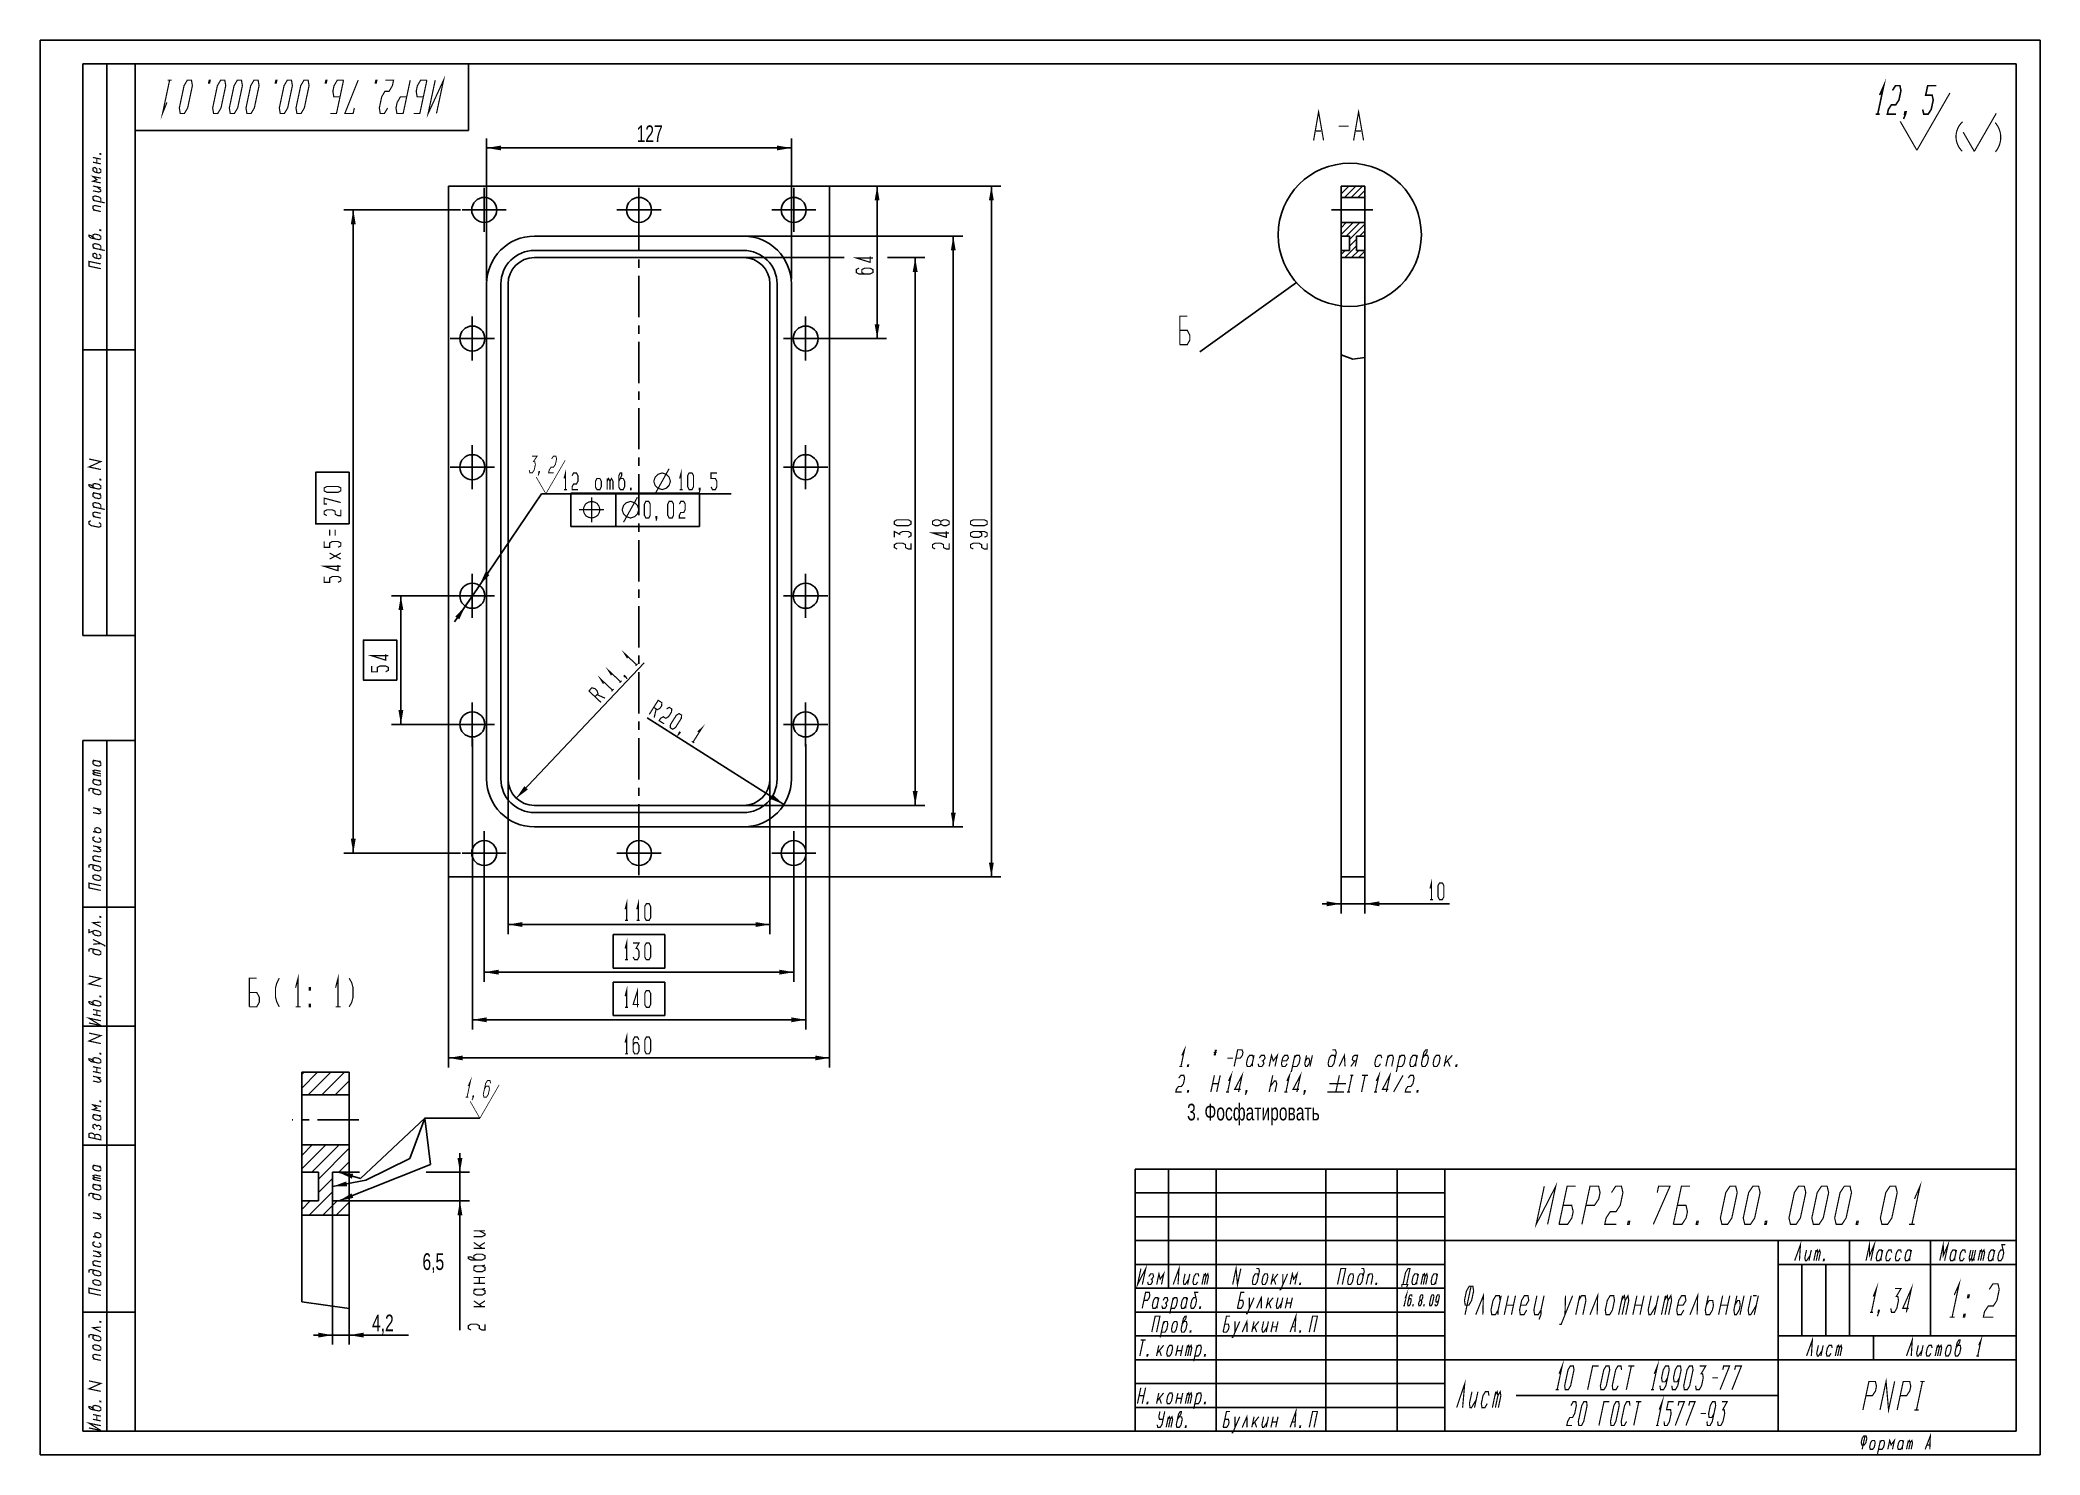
# Model space of a CAD drawing. Header units: millimetres. Extents: x 0 to 420, y 0 to 297.
import ezdxf

# ---------------------------------------------------------------- set-up
doc = ezdxf.new("R2010")
doc.units = ezdxf.units.MM
doc.header["$LTSCALE"] = 23.1
doc.linetypes.add('CENTER', pattern=[0.6, 0.375, -0.075, 0.075, -0.075])
doc.layers.get('0').update_dxf_attribs({"linetype": 'CONTINUOUS'})
for name, color, linetype in [('ALL_AXIS', 7, 'CONTINUOUS'), ('ALL_DIMENSIONS', 7, 'CONTINUOUS'), ('ALL_GTOL', 7, 'CONTINUOUS'), ('ALL_ROUND', 7, 'CONTINUOUS'), ('ALL_SURF_FIN', 7, 'CONTINUOUS')]:
    doc.layers.add(name, color=color, linetype=linetype)
doc.styles.get("Standard").update_dxf_attribs({"font": 'txt', "width": 0.7})
doc.dimstyles.new('DIMSTYLE_1', dxfattribs={"dimtxt": 3.5, "dimasz": 3, "dimexe": 0.18, "dimexo": 0.0625, "dimgap": 0.09, "dimtad": 1, "dimdec": 5, "dimlfac": 2, "dimdsep": 46, "dimtxsty": 'STANDARD', "dimblk": '_FILLED', "dimblk1": '_FILLED', "dimblk2": '_FILLED', "dimcen": 0.09, "dimadec": 0, "dimazin": 0, "dimtp": 0.2, "dimtm": 0.2, "dimtfac": 1, "dimtdec": 5, "dimtofl": 0, "dimtmove": 0, "dimatfit": 3, "dimldrblk": '_FILLED', "dimfxl": 1, "dimtolj": 1, "dimarcsym": 0})
doc.dimstyles.new('DIMSTYLE_2', dxfattribs={"dimtxt": 3.5, "dimasz": 3, "dimexe": 0.18, "dimexo": 0.0625, "dimgap": 0.09, "dimtad": 1, "dimlfac": 2, "dimdsep": 46, "dimtxsty": 'STANDARD', "dimblk": '_FILLED', "dimblk1": '_FILLED', "dimblk2": '_FILLED', "dimcen": 0.09, "dimadec": 0, "dimazin": 0, "dimtp": 0.5, "dimtm": 0.5, "dimtfac": 1, "dimtofl": 0, "dimtmove": 0, "dimatfit": 3, "dimldrblk": '_FILLED', "dimfxl": 1, "dimtolj": 1, "dimarcsym": 0})
doc.dimstyles.new('DIMSTYLE_3', dxfattribs={"dimtxt": 3.5, "dimasz": 3, "dimexe": 0.18, "dimexo": 0.0625, "dimgap": 0.09, "dimtad": 1, "dimdec": 5, "dimlfac": 2, "dimdsep": 46, "dimtxsty": 'STANDARD', "dimblk": '_FILLED', "dimblk1": '_FILLED', "dimblk2": '_FILLED', "dimcen": 0.09, "dimadec": 0, "dimazin": 0, "dimtp": 0.5, "dimtm": 0.5, "dimtfac": 1, "dimtdec": 5, "dimtofl": 0, "dimtmove": 0, "dimatfit": 3, "dimldrblk": '_FILLED', "dimfxl": 1, "dimtolj": 1, "dimarcsym": 0})
doc.dimstyles.new('DIMSTYLE_4', dxfattribs={"dimtxt": 3.5, "dimasz": 3, "dimexe": 0.18, "dimexo": 0.0625, "dimgap": 0.09, "dimtad": 1, "dimdec": 5, "dimlfac": 2, "dimdsep": 46, "dimtxsty": 'STANDARD', "dimblk": '_FILLED', "dimblk1": '_FILLED', "dimblk2": '_FILLED', "dimcen": 0.09, "dimadec": 0, "dimazin": 0, "dimtp": 0.3, "dimtm": 0.3, "dimtfac": 1, "dimtdec": 5, "dimtofl": 0, "dimtmove": 0, "dimatfit": 3, "dimldrblk": '_FILLED', "dimfxl": 1, "dimtolj": 1, "dimarcsym": 0})
doc.dimstyles.new('DIMSTYLE_5', dxfattribs={"dimtxt": 3.5, "dimasz": 3, "dimexe": 0.18, "dimexo": 0.0625, "dimgap": 0.09, "dimtad": 1, "dimtih": 1, "dimtoh": 1, "dimdec": 5, "dimlfac": 2, "dimdsep": 46, "dimtxsty": 'STANDARD', "dimblk": '_FILLED', "dimblk1": '_FILLED', "dimblk2": '_FILLED', "dimcen": 0.09, "dimadec": 0, "dimazin": 0, "dimtp": 0.2, "dimtm": 0.2, "dimtfac": 1, "dimtdec": 5, "dimtofl": 0, "dimtmove": 0, "dimatfit": 3, "dimldrblk": '_FILLED', "dimfxl": 1, "dimtolj": 1, "dimarcsym": 0})
doc.dimstyles.new('DIMSTYLE_6', dxfattribs={"dimtxt": 3.5, "dimasz": 3, "dimexe": 0.18, "dimexo": 0.0625, "dimgap": 0.09, "dimtad": 1, "dimdec": 5, "dimlfac": 2, "dimdsep": 46, "dimtxsty": 'STANDARD', "dimblk": '_FILLED', "dimblk1": '_FILLED', "dimblk2": '_FILLED', "dimcen": 0.09, "dimadec": 0, "dimazin": 0, "dimtp": 0.2, "dimtm": 0.2, "dimtfac": 1, "dimtdec": 5, "dimtofl": 0, "dimtmove": 0, "dimatfit": 3, "dimldrblk": '_FILLED', "dimfxl": 1, "dimtolj": 1, "dimarcsym": 0})
doc.dimstyles.new('DIMSTYLE_7', dxfattribs={"dimtxt": 3.5, "dimasz": 3, "dimexe": 0.18, "dimexo": 0.0625, "dimgap": 0.09, "dimtad": 1, "dimdec": 5, "dimdsep": 46, "dimtxsty": 'STANDARD', "dimblk": '_FILLED', "dimblk1": '_FILLED', "dimblk2": '_FILLED', "dimcen": 0.09, "dimadec": 0, "dimazin": 0, "dimtp": 0.1, "dimtm": 0.1, "dimtfac": 1, "dimtdec": 5, "dimtofl": 0, "dimtmove": 0, "dimatfit": 3, "dimldrblk": '_FILLED', "dimfxl": 1, "dimtolj": 1, "dimarcsym": 0})
doc.dimstyles.get("Standard").update_dxf_attribs({"dimtxt": 3.5, "dimasz": 3, "dimexe": 0.18, "dimexo": 0.0625, "dimgap": 0.09, "dimtad": 1, "dimdec": 5, "dimdsep": 46, "dimtxsty": 'STANDARD', "dimblk": '_FILLED', "dimblk1": '_FILLED', "dimblk2": '_FILLED', "dimcen": 0.09, "dimadec": 0, "dimazin": 0, "dimtol": 1, "dimtp": 1e-05, "dimtm": 1e-05, "dimtfac": 1, "dimtdec": 5, "dimtofl": 0, "dimtmove": 0, "dimatfit": 3, "dimldrblk": '_FILLED', "dimfxl": 1, "dimtolj": 1, "dimarcsym": 0})

msp = doc.modelspace()

# ---------------------------------------------------------------- texts
at = {"char_height": 3.5, "attachment_point": 1}
for s, insert, width in [('127', (125.2978918, 279.0878363), 8.795338343), ('3. Фосфатировать', (240.8890243, 73.7301837), 64.147937711), ('6,5', (80.3189959, 42.3308824), 8.795338343), ('4,2', (69.7230358, 29.4732933), 8.795338343)]:
    msp.add_mtext(s, dxfattribs=dict(at, insert=insert, width=width))

# ---------------------------------------------------------------- blocks, each defined once
blk = doc.blocks.new('_FILLED')
at = {"color": 0, "linetype": 'ByBlock'}
blk.add_solid([(0, 0), (-1, 0.17), (-1, -0.17)], dxfattribs=at)
blk = doc.blocks.new('*D2')
at = {"layer": 'ALL_DIMENSIONS', "color": 2, "linetype": 'Continuous'}
for p, q in [((273.23, 121.34), (273.23, 113.69)), ((278.23, 121.34), (278.23, 113.69)), ((273.23, 115.69), (269.23, 115.69)), ((269.23, 115.69), (275.73, 115.69)), ((296.03, 115.69), (275.73, 115.69)), ((278.23, 115.69), (296.03, 115.69))]:
    blk.add_line(p, q, dxfattribs=at)
at = {"layer": 'ALL_DIMENSIONS', "color": 2, "linetype": 'Continuous', "xscale": 3, "yscale": 3, "zscale": 3}
blk.add_blockref('_FILLED', (273.23, 115.69), dxfattribs=at)
at = {"layer": 'ALL_DIMENSIONS', "color": 2, "linetype": 'Continuous', "xscale": 3, "yscale": 3, "zscale": 3, "rotation": 180}
blk.add_blockref('_FILLED', (278.23, 115.69), dxfattribs=at)
blk = doc.blocks.new('*D3')
at = {"layer": 'ALL_DIMENSIONS', "color": 2, "linetype": 'Continuous'}
for p, q in [((85.79, 122.62), (85.79, 81.34)), ((165.79, 121.32), (165.79, 81.34)), ((85.79, 83.34), (125.79, 83.34)), ((165.79, 83.34), (125.79, 83.34))]:
    blk.add_line(p, q, dxfattribs=at)
at = {"layer": 'ALL_DIMENSIONS', "color": 2, "linetype": 'Continuous', "xscale": 3, "yscale": 3, "zscale": 3, "rotation": 180}
blk.add_blockref('_FILLED', (85.79, 83.34), dxfattribs=at)
at = {"layer": 'ALL_DIMENSIONS', "color": 2, "linetype": 'Continuous', "xscale": 3, "yscale": 3, "zscale": 3}
blk.add_blockref('_FILLED', (165.79, 83.34), dxfattribs=at)
blk = doc.blocks.new('*D4')
at = {"layer": 'ALL_DIMENSIONS', "color": 2, "linetype": 'Continuous'}
for p, q in [((165.79, 266.34), (201.79, 266.34)), ((199.79, 266.34), (199.79, 193.84)), ((199.79, 121.34), (199.79, 193.84)), ((165.79, 121.34), (201.79, 121.34))]:
    blk.add_line(p, q, dxfattribs=at)
at = {"layer": 'ALL_DIMENSIONS', "color": 2, "linetype": 'Continuous', "xscale": 3, "yscale": 3, "zscale": 3}
for p, rotation in [((199.79, 266.34), 90), ((199.79, 121.34), 270)]:
    blk.add_blockref('_FILLED', p, dxfattribs=dict(at, rotation=rotation))
blk = doc.blocks.new('*D5')
at = {"layer": 'ALL_DIMENSIONS', "color": 2, "linetype": 'Continuous'}
for p, q in [((88.28, 261.34), (63.79, 261.34)), ((65.79, 261.34), (65.79, 193.84)), ((65.79, 126.34), (65.79, 193.84)), ((88.28, 126.34), (63.79, 126.34))]:
    blk.add_line(p, q, dxfattribs=at)
at = {"layer": 'ALL_DIMENSIONS', "color": 2, "linetype": 'Continuous', "xscale": 3, "yscale": 3, "zscale": 3}
for p, rotation in [((65.79, 261.34), 90), ((65.79, 126.34), 270)]:
    blk.add_blockref('_FILLED', p, dxfattribs=dict(at, rotation=rotation))
blk = doc.blocks.new('*D6')
at = {"layer": 'ALL_DIMENSIONS', "color": 2, "linetype": 'Continuous'}
for p, q in [((160.79, 266.34), (177.79, 266.34)), ((175.79, 266.34), (175.79, 250.34)), ((175.79, 234.34), (175.79, 250.34)), ((160.79, 234.34), (177.79, 234.34))]:
    blk.add_line(p, q, dxfattribs=at)
at = {"layer": 'ALL_DIMENSIONS', "color": 2, "linetype": 'Continuous', "xscale": 3, "yscale": 3, "zscale": 3}
for p, rotation in [((175.79, 266.34), 90), ((175.79, 234.34), 270)]:
    blk.add_blockref('_FILLED', p, dxfattribs=dict(at, rotation=rotation))
blk = doc.blocks.new('*D7')
at = {"layer": 'ALL_DIMENSIONS', "color": 2, "linetype": 'Continuous'}
for p, q in [((90.79, 180.34), (105.29, 201.76)), ((105.29, 201.76), (107.54, 201.76)), ((107.54, 201.76), (145.11, 201.76)), ((92.26, 182.51), (90.79, 180.34)), ((90.79, 180.34), (87.07, 174.85)), ((89.31, 178.17), (90.79, 180.34))]:
    blk.add_line(p, q, dxfattribs=at)
at = {"layer": 'ALL_DIMENSIONS', "color": 2, "linetype": 'Continuous', "xscale": 3, "yscale": 3, "zscale": 3}
for p, rotation in [((92.26, 182.51), 235.8843621332), ((89.31, 178.17), 55.8843621332)]:
    blk.add_blockref('_FILLED', p, dxfattribs=dict(at, rotation=rotation))
blk = doc.blocks.new('SF0_BL0', base_point=(106.5, 205.71))
at = {"layer": 'ALL_SURF_FIN', "color": 2, "linetype": 'Continuous'}
for points, const_width in [([(103.35, 209.66), (104.4, 209.66), (103.63, 208.5), (103.89, 208.5), (104.03, 207.91), (103.78, 206.75), (103.4, 206.16), (102.87, 206.16), (102.73, 206.75)], 0.194), ([(104.84, 206.16), (104.71, 206.16), (104.77, 206.45), (104.9, 206.45), (104.84, 206.16), (104.58, 205.58)], 0.194), ([(106.23, 201.76), (110.27, 208.76)], 0.146), ([(107.43, 209.08), (107.82, 209.66), (108.34, 209.66), (108.48, 209.08), (108.23, 207.91), (107.84, 207.33), (107.32, 207.33), (106.93, 206.75), (106.81, 206.16), (107.86, 206.16)], 0.194), ([(106.23, 201.76), (104.19, 205.28)], 0.146)]:
    blk.add_lwpolyline(points, dxfattribs=dict(at, const_width=const_width))
blk = doc.blocks.new('*D8')
at = {"layer": 'ALL_DIMENSIONS', "color": 2, "linetype": 'Continuous'}
for p, q in [((90.79, 180.34), (73.79, 180.34)), ((75.79, 180.34), (75.79, 166.84)), ((75.79, 153.34), (75.79, 166.84)), ((90.79, 153.34), (73.79, 153.34))]:
    blk.add_line(p, q, dxfattribs=at)
at = {"layer": 'ALL_DIMENSIONS', "color": 2, "linetype": 'Continuous', "xscale": 3, "yscale": 3, "zscale": 3}
for p, rotation in [((75.79, 180.34), 90), ((75.79, 153.34), 270)]:
    blk.add_blockref('_FILLED', p, dxfattribs=dict(at, rotation=rotation))
blk = doc.blocks.new('*D9')
at = {"layer": 'ALL_DIMENSIONS', "color": 2, "linetype": 'Continuous'}
for p, q in [((90.79, 150.34), (90.79, 89.34)), ((160.79, 149.23), (160.79, 89.34)), ((90.79, 91.34), (125.79, 91.34)), ((160.79, 91.34), (125.79, 91.34))]:
    blk.add_line(p, q, dxfattribs=at)
at = {"layer": 'ALL_DIMENSIONS', "color": 2, "linetype": 'Continuous', "xscale": 3, "yscale": 3, "zscale": 3, "rotation": 180}
blk.add_blockref('_FILLED', (90.79, 91.34), dxfattribs=at)
at = {"layer": 'ALL_DIMENSIONS', "color": 2, "linetype": 'Continuous', "xscale": 3, "yscale": 3, "zscale": 3}
blk.add_blockref('_FILLED', (160.79, 91.34), dxfattribs=at)
blk = doc.blocks.new('*D10')
at = {"layer": 'ALL_DIMENSIONS', "color": 2, "linetype": 'Continuous'}
for p, q in [((93.29, 121.71), (93.29, 99.34)), ((158.29, 121.71), (158.29, 99.34)), ((93.29, 101.34), (125.79, 101.34)), ((158.29, 101.34), (125.79, 101.34))]:
    blk.add_line(p, q, dxfattribs=at)
at = {"layer": 'ALL_DIMENSIONS', "color": 2, "linetype": 'Continuous', "xscale": 3, "yscale": 3, "zscale": 3, "rotation": 180}
blk.add_blockref('_FILLED', (93.29, 101.34), dxfattribs=at)
at = {"layer": 'ALL_DIMENSIONS', "color": 2, "linetype": 'Continuous', "xscale": 3, "yscale": 3, "zscale": 3}
blk.add_blockref('_FILLED', (158.29, 101.34), dxfattribs=at)
blk = doc.blocks.new('*D11')
at = {"layer": 'ALL_DIMENSIONS', "color": 2, "linetype": 'Continuous'}
for p, q in [((98.29, 141.89), (98.29, 109.34)), ((153.29, 141.89), (153.29, 109.34)), ((98.29, 111.34), (125.79, 111.34)), ((153.29, 111.34), (125.79, 111.34))]:
    blk.add_line(p, q, dxfattribs=at)
at = {"layer": 'ALL_DIMENSIONS', "color": 2, "linetype": 'Continuous', "xscale": 3, "yscale": 3, "zscale": 3, "rotation": 180}
blk.add_blockref('_FILLED', (98.29, 111.34), dxfattribs=at)
at = {"layer": 'ALL_DIMENSIONS', "color": 2, "linetype": 'Continuous', "xscale": 3, "yscale": 3, "zscale": 3}
blk.add_blockref('_FILLED', (153.29, 111.34), dxfattribs=at)
blk = doc.blocks.new('*D12')
at = {"layer": 'ALL_DIMENSIONS', "color": 2, "linetype": 'Continuous'}
for p, q in [((147.74, 251.34), (168.9, 251.34)), ((177.98, 251.34), (185.79, 251.34)), ((183.79, 251.34), (183.79, 193.84)), ((183.79, 136.34), (183.79, 193.84)), ((147.74, 136.34), (185.79, 136.34))]:
    blk.add_line(p, q, dxfattribs=at)
at = {"layer": 'ALL_DIMENSIONS', "color": 2, "linetype": 'Continuous', "xscale": 3, "yscale": 3, "zscale": 3}
for p, rotation in [((183.79, 251.34), 90), ((183.79, 136.34), 270)]:
    blk.add_blockref('_FILLED', p, dxfattribs=dict(at, rotation=rotation))
blk = doc.blocks.new('*D13')
at = {"layer": 'ALL_DIMENSIONS', "color": 2, "linetype": 'Continuous'}
for p, q in [((93.79, 246.47), (93.79, 276.34)), ((93.79, 274.34), (125.79, 274.34)), ((157.79, 274.34), (125.79, 274.34)), ((157.79, 246.82), (157.79, 276.34))]:
    blk.add_line(p, q, dxfattribs=at)
at = {"layer": 'ALL_DIMENSIONS', "color": 2, "linetype": 'Continuous', "xscale": 3, "yscale": 3, "zscale": 3, "rotation": 180}
blk.add_blockref('_FILLED', (93.79, 274.34), dxfattribs=at)
at = {"layer": 'ALL_DIMENSIONS', "color": 2, "linetype": 'Continuous', "xscale": 3, "yscale": 3, "zscale": 3}
blk.add_blockref('_FILLED', (157.79, 274.34), dxfattribs=at)
blk = doc.blocks.new('*D14')
at = {"layer": 'ALL_DIMENSIONS', "color": 2, "linetype": 'Continuous'}
blk.add_line((100.02, 137.86), (126.87, 166.26), dxfattribs=at)
at = {"layer": 'ALL_DIMENSIONS', "color": 2, "linetype": 'Continuous', "xscale": 3, "yscale": 3, "zscale": 3, "rotation": 226.6202456517}
blk.add_blockref('_FILLED', (100.02, 137.86), dxfattribs=at)
blk = doc.blocks.new('*D15')
at = {"layer": 'ALL_DIMENSIONS', "color": 2, "linetype": 'Continuous'}
blk.add_line((156.23, 136.52), (127.48, 154.71), dxfattribs=at)
at = {"layer": 'ALL_DIMENSIONS', "color": 2, "linetype": 'Continuous', "xscale": 3, "yscale": 3, "zscale": 3, "rotation": 327.6802887325}
blk.add_blockref('_FILLED', (156.23, 136.52), dxfattribs=at)
blk = doc.blocks.new('*D16')
at = {"layer": 'ALL_DIMENSIONS', "color": 2, "linetype": 'Continuous'}
for p, q in [((147.74, 255.84), (193.79, 255.84)), ((191.79, 255.84), (191.79, 193.84)), ((191.79, 131.84), (191.79, 193.84)), ((147.74, 131.84), (193.79, 131.84))]:
    blk.add_line(p, q, dxfattribs=at)
at = {"layer": 'ALL_DIMENSIONS', "color": 2, "linetype": 'Continuous', "xscale": 3, "yscale": 3, "zscale": 3}
for p, rotation in [((191.79, 255.84), 90), ((191.79, 131.84), 270)]:
    blk.add_blockref('_FILLED', p, dxfattribs=dict(at, rotation=rotation))
blk = doc.blocks.new('*D17')
at = {"layer": 'ALL_DIMENSIONS', "color": 2, "linetype": 'Continuous'}
for p, q in [((61.45, 53.33), (61.45, 23.16)), ((64.95, 39.23), (64.95, 23.16)), ((61.45, 25.16), (57.45, 25.16)), ((57.45, 25.16), (63.2, 25.16)), ((77.38, 25.16), (63.2, 25.16)), ((64.95, 25.16), (77.38, 25.16))]:
    blk.add_line(p, q, dxfattribs=at)
at = {"layer": 'ALL_DIMENSIONS', "color": 2, "linetype": 'Continuous', "xscale": 3, "yscale": 3, "zscale": 3}
blk.add_blockref('_FILLED', (61.45, 25.16), dxfattribs=at)
at = {"layer": 'ALL_DIMENSIONS', "color": 2, "linetype": 'Continuous', "xscale": 3, "yscale": 3, "zscale": 3, "rotation": 180}
blk.add_blockref('_FILLED', (64.95, 25.16), dxfattribs=at)
blk = doc.blocks.new('*D18')
at = {"layer": 'ALL_DIMENSIONS', "color": 2, "linetype": 'Continuous'}
for p, q in [((88.19, 59.33), (88.19, 63.33)), ((88.19, 63.33), (88.19, 56.33)), ((64.58, 59.33), (67.12, 59.33)), ((81.06, 59.33), (90.19, 59.33)), ((88.19, 26.23), (88.19, 56.33)), ((64.95, 53.33), (90.19, 53.33)), ((88.19, 53.33), (88.19, 26.23))]:
    blk.add_line(p, q, dxfattribs=at)
at = {"layer": 'ALL_DIMENSIONS', "color": 2, "linetype": 'Continuous', "xscale": 3, "yscale": 3, "zscale": 3}
for p, rotation in [((88.19, 59.33), 270), ((88.19, 53.33), 90)]:
    blk.add_blockref('_FILLED', p, dxfattribs=dict(at, rotation=rotation))
blk = doc.blocks.new('SYM_0_BL1', base_point=(398.14, 279.95))
at = {"layer": 'ALL_SURF_FIN', "color": 2, "linetype": 'Continuous'}
for points, const_width in [([(386.31, 285.42), (387.19, 287.42), (385.91, 281.42)], 0.333), ([(389, 286.42), (389.66, 287.42), (390.56, 287.42), (390.8, 286.42), (390.38, 284.42), (389.71, 283.42), (388.81, 283.42), (388.15, 282.42), (387.94, 281.42), (389.74, 281.42)], 0.333), ([(394.14, 273.86), (401.08, 285.88)], 0.25), ([(395.35, 282.42), (395.59, 281.42), (396.49, 281.42), (397.15, 282.42), (397.58, 284.42), (397.34, 285.42), (395.99, 285.42), (396.41, 287.42), (398.21, 287.42)], 0.333), ([(385.46, 281.42), (386.36, 281.42)], 0.333), ([(391.76, 281.42), (391.54, 281.42), (391.65, 281.92), (391.87, 281.92), (391.76, 281.42), (391.33, 280.42)], 0.333), ([(406.2, 273.62), (410.82, 281.63)], 0.25), ([(394.14, 273.86), (390.65, 279.91)], 0.25), ([(406.2, 273.62), (403.87, 277.65)], 0.25)]:
    blk.add_lwpolyline(points, dxfattribs=dict(at, const_width=const_width))
at = {"layer": 'ALL_SURF_FIN', "color": 2, "linetype": 'Continuous', "const_width": 0.25}
for points in [[(403.73, 279.83, 0.433164), (403.66, 273.66)], [(410.63, 273.51, 0.372459), (410.58, 279.67)]]:
    blk.add_lwpolyline(points, format="xyb", dxfattribs=at)
blk = doc.blocks.new('SF1_BL2', base_point=(92.93, 74.62))
at = {"layer": 'ALL_SURF_FIN', "color": 2, "linetype": 'Continuous'}
for points, const_width in [([(89.92, 77.41), (90.43, 78.58), (89.68, 75.08)], 0.194), ([(92.38, 70.67), (96.43, 77.68)], 0.146), ([(94.64, 77.99), (94.5, 78.58), (93.97, 78.58), (93.59, 77.99), (93.09, 75.66), (93.23, 75.08), (93.75, 75.08), (94.14, 75.66), (94.39, 76.83), (94.25, 77.41), (93.72, 77.41), (93.34, 76.83)], 0.194), ([(89.42, 75.08), (89.95, 75.08)], 0.194), ([(92.38, 70.67), (90.35, 74.2)], 0.146), ([(91, 75.08), (90.87, 75.08), (90.93, 75.37), (91.06, 75.37), (91, 75.08), (90.74, 74.49)], 0.194)]:
    blk.add_lwpolyline(points, dxfattribs=dict(at, const_width=const_width))

# ---------------------------------------------------------------- dimensions: what is measured, and where the dimension line sits
at = {"layer": 'ALL_DIMENSIONS', "color": 2, "linetype": 'Continuous'}
for base, p1, p2, dimstyle, picture, middle in [((157.7850408, 274.3394781), (93.7850408, 246.4714788), (157.7850408, 246.8177384), 'DIMSTYLE_3', '*D13', (122.1100408, 275.2144781)), ((153.2850408, 111.3394781), (98.2850408, 141.8894781), (153.2850408, 141.8894781), 'DIMSTYLE_4', '*D11', (122.1100408, 112.2144781)), ((165.7850408, 83.3394781), (85.7850408, 122.6186358), (165.7850408, 121.3201625), 'DIMSTYLE_2', '*D3', (122.1100408, 84.2144781)), ((158.2850408, 101.3394781), (93.2850408, 121.7144781), (158.2850408, 121.7144781), 'DIMSTYLE_3', '*D10', (122.1100408, 103.9644781)), ((278.2253429, 115.6934449), (273.2253429, 121.3394781), (278.2253429, 121.3394781), 'DIMSTYLE_1', '*D2', (291.1335842, 116.5684449)), ((64.9547222, 25.1613712), (61.4547222, 53.331501), (64.9547222, 39.231501), 'DIMSTYLE_7', '*D17', (70.0328017, 26.0363712))]:
    dim = msp.add_linear_dim(base=base, p1=p1, p2=p2, dimstyle=dimstyle, dxfattribs=at)
    dim.commit()
    dim.dimension.update_dxf_attribs({"geometry": picture, "text_midpoint": middle, "dimtype": 160})
for base, p1, p2, angle, dimstyle, picture, middle in [((175.7850408, 234.3394781), (160.7850408, 266.3394781), (160.7850408, 234.3394781), 270, 'DIMSTYLE_4', '*D6', (174.9100408, 247.8894781)), ((199.7850408, 121.3394781), (165.7850408, 266.3394781), (165.7850408, 121.3394781), 270, 'DIMSTYLE_2', '*D4', (198.9100408, 190.1644781)), ((191.7850408, 131.8394781), (147.7350408, 255.8394781), (147.7350408, 131.8394781), 270, 'DIMSTYLE_3', '*D16', (190.9100408, 190.1644781)), ((183.7850408, 251.3394781), (147.7350408, 136.3394781), (147.7350408, 251.3394781), 90, 'DIMSTYLE_3', '*D12', (182.9100408, 190.1644781)), ((75.7850408, 153.3394781), (90.7850408, 180.3394781), (90.7850408, 153.3394781), 270, 'DIMSTYLE_4', '*D8', (73.1600408, 164.3894781)), ((90.7850408, 91.3394781), (160.7850408, 149.2321442), (90.7850408, 150.3401747), 180, 'DIMSTYLE_3', '*D9', (122.1100408, 93.9644781))]:
    dim = msp.add_linear_dim(base=base, p1=p1, p2=p2, angle=angle, dimstyle=dimstyle, dxfattribs=at)
    dim.commit()
    dim.dimension.update_dxf_attribs({"geometry": picture, "text_midpoint": middle, "dimtype": 160})
for base, p1, p2, angle, text, dimstyle, picture, middle in [((65.7850408, 126.3394781), (88.284771, 261.3394781), (88.284771, 126.3394781), 270, '54х5=<>', 'DIMSTYLE_3', '*D5', (63.1600408, 183.1644781)), ((88.186774, 59.331501), (64.9547222, 53.331501), (64.5775331, 59.331501), 90, '<>\\P2 канавки', 'DIMSTYLE_7', '*D18', (87.311774, 45.8256758))]:
    dim = msp.add_linear_dim(base=base, p1=p1, p2=p2, angle=angle, text=text, dimstyle=dimstyle, dxfattribs=at)
    dim.commit()
    dim.dimension.update_dxf_attribs({"geometry": picture, "text_midpoint": middle, "dimtype": 160})
dim = msp.add_diameter_dim_2p(p1=(89.3127354, 178.1662451), p2=(92.2573462, 182.5127112), text='12 отв. <>', dimstyle='DIMSTYLE_5', dxfattribs=at)
dim.commit()
dim.dimension.update_dxf_attribs({"geometry": '*D7', "text_midpoint": (109.2937991, 202.6304923), "dimtype": 163})
for center, mpoint, picture, middle in [((103.8350408, 141.8894781), (100.0231302, 137.8556415), '*D14', (117.8157078, 157.9580547)), ((147.7350408, 141.8894781), (156.2280742, 136.5163149), '*D15', (127.9458953, 155.4445949))]:
    dim = msp.add_radius_dim(center=center, mpoint=mpoint, dimstyle='DIMSTYLE_6', dxfattribs=at)
    dim.commit()
    dim.dimension.update_dxf_attribs({"geometry": picture, "text_midpoint": middle, "dimtype": 164})

# ---------------------------------------------------------------- linework, layer by layer
at = {"color": 7, "linetype": 'Continuous'}
for p, q in [((0, 297), (0, 0)), ((0, 297), (420, 297)), ((420, 0), (420, 297)), ((9, 172), (9, 292)), ((9, 292), (20, 292)), ((14, 172), (14, 292)), ((20, 172), (20, 292)), ((90, 292), (20, 292)), ((20, 278), (20, 292)), ((20, 292), (20, 5)), ((20, 292), (415, 292)), ((90, 278), (90, 292)), ((415, 5), (415, 292)), ((90, 278), (20, 278)), ((85.7850408, 266.3394781), (85.7850408, 121.3394781)), ((165.7850408, 266.3394781), (85.7850408, 266.3394781)), ((165.7850408, 121.3394781), (165.7850408, 266.3394781)), ((273.2253429, 263.9644781), (273.2253429, 266.3394781)), ((273.2253429, 266.3394781), (278.2253429, 266.3394781)), ((278.2253429, 263.9644781), (278.2253429, 266.3394781)), ((278.2253429, 263.9644781), (273.2253429, 263.9644781)), ((273.2253429, 251.3394781), (273.2253429, 258.7144781)), ((278.2253429, 258.7144781), (273.2253429, 258.7144781)), ((278.2253429, 251.3394781), (278.2253429, 258.7144781)), ((147.7350408, 255.8394781), (103.8350408, 255.8394781)), ((147.7350408, 252.8394781), (103.8350408, 252.8394781)), ((274.9753429, 255.8394781), (273.2253429, 255.8394781)), ((273.2253429, 252.8394781), (274.9753429, 252.8394781)), ((274.9753429, 255.8394781), (274.9753429, 252.8394781)), ((276.4753429, 255.8394781), (276.4753429, 252.8394781)), ((278.2253429, 255.8394781), (276.4753429, 255.8394781)), ((276.4753429, 252.8394781), (278.2253429, 252.8394781)), ((273.2253429, 251.3394781), (278.2253429, 251.3394781)), ((93.7850408, 245.7894781), (93.7850408, 141.8894781)), ((96.7850408, 245.7894781), (96.7850408, 141.8894781)), ((154.7850408, 141.8894781), (154.7850408, 245.7894781)), ((157.7850408, 141.8894781), (157.7850408, 245.7894781)), ((9, 232), (20, 232)), ((273.2253429, 230.9305736), (273.2253429, 121.3394781)), ((273.2253429, 230.9305736), (275.6669255, 230.0119509)), ((275.6669255, 230.0119509), (278.2253429, 230.326286)), ((278.2253429, 230.326286), (278.2253429, 121.3394781)), ((9, 172), (20, 172)), ((9, 5), (9, 150)), ((9, 150), (20, 150)), ((14, 5), (14, 150)), ((20, 5), (20, 150)), ((103.8350408, 134.8394781), (147.7350408, 134.8394781)), ((103.8350408, 131.8394781), (147.7350408, 131.8394781)), ((85.7850408, 121.3394781), (165.7850408, 121.3394781)), ((273.2253429, 121.3394781), (278.2253429, 121.3394781)), ((9, 115), (20, 115)), ((9, 90), (20, 90)), ((54.9547222, 32.125022), (54.9547222, 80.331501)), ((54.9547222, 80.331501), (64.9547222, 80.331501)), ((64.9547222, 30.7205576), (64.9547222, 80.331501)), ((64.9547222, 75.581501), (54.9547222, 75.581501)), ((9, 65), (20, 65)), ((64.9547222, 65.081501), (54.9547222, 65.081501)), ((58.4547222, 59.331501), (54.9547222, 59.331501)), ((58.4547222, 59.331501), (58.4547222, 53.331501)), ((61.4547222, 59.331501), (61.4547222, 53.331501)), ((64.9547222, 59.331501), (61.4547222, 59.331501)), ((415, 60), (230, 60)), ((230, 5), (230, 60)), ((237, 35), (237, 60)), ((247, 5), (247, 60)), ((270, 5), (270, 60)), ((285, 5), (285, 60)), ((295, 5), (295, 60)), ((415, 5), (415, 60)), ((295, 55), (230, 55)), ((54.9547222, 53.331501), (58.4547222, 53.331501)), ((61.4547222, 53.331501), (64.9547222, 53.331501)), ((54.9547222, 50.331501), (64.9547222, 50.331501)), ((295, 50), (230, 50)), ((415, 45), (230, 45)), ((365, 5), (365, 45)), ((380, 25), (380, 45)), ((397, 25), (397, 45)), ((295, 40), (230, 40)), ((415, 40), (365, 40)), ((370, 25), (370, 40)), ((375, 25), (375, 40)), ((295, 35), (230, 35)), ((9, 30), (20, 30)), ((54.9547222, 32.125022), (64.9547222, 30.7205576)), ((295, 30), (230, 30)), ((295, 25), (230, 25)), ((415, 25), (365, 25)), ((385, 20), (385, 25)), ((415, 20), (230, 20)), ((295, 15), (230, 15)), ((295, 10), (230, 10)), ((365, 12.5), (310, 12.5)), ((9, 5), (20, 5)), ((415, 5), (20, 5)), ((415, 5), (230, 5)), ((0, 0), (420, 0))]:
    msp.add_line(p, q, dxfattribs=at)
at = {"color": 2, "linetype": 'Continuous'}
for p, q in [((273.2253429, 266.0961157), (273.4687053, 266.3394781)), ((273.2253429, 264.6819022), (274.8829189, 266.3394781)), ((273.9221324, 263.9644781), (276.2971324, 266.3394781)), ((275.336346, 263.9644781), (277.711346, 266.3394781)), ((276.7505595, 263.9644781), (278.2253429, 265.4392615)), ((278.1647731, 263.9644781), (278.2253429, 264.0250479)), ((273.2253429, 257.6108344), (274.3289867, 258.7144781)), ((273.2253429, 256.1966208), (275.7432002, 258.7144781)), ((274.2824138, 255.8394781), (277.1574138, 258.7144781)), ((274.9753429, 255.1181937), (278.2253429, 258.3681937)), ((277.1108409, 255.8394781), (278.2253429, 256.9539801)), ((273.2253429, 251.9539801), (274.1108409, 252.8394781)), ((274.0250545, 251.3394781), (276.4753429, 253.7897665)), ((274.9753429, 253.7039801), (276.4753429, 255.2039801)), ((275.439268, 251.3394781), (276.939268, 252.8394781)), ((276.8534816, 251.3394781), (278.2253429, 252.7113394)), ((54.9547222, 79.8447761), (55.4414471, 80.331501)), ((54.9547222, 77.016346), (58.2698741, 80.331501)), ((56.3483012, 75.581501), (61.0983012, 80.331501)), ((59.1767284, 75.581501), (63.9267283, 80.331501)), ((62.0051554, 75.581501), (64.9547222, 78.5310707)), ((64.8335827, 75.581501), (64.9547222, 75.7026405)), ((54.9547222, 62.8742103), (57.1620098, 65.081501)), ((54.9547222, 60.0457878), (59.9904369, 65.081501)), ((57.0688639, 59.331501), (62.8188639, 65.081501)), ((58.4547222, 57.8889351), (64.9547222, 64.3889351)), ((62.7257183, 59.331501), (64.9547222, 61.5605049)), ((56.5541454, 50.331501), (61.4547222, 55.2320747)), ((58.4547222, 55.0605049), (61.4547222, 58.0605049)), ((54.9547222, 51.5605049), (56.7257183, 53.331501)), ((59.3825725, 50.331501), (62.3825725, 53.331501)), ((62.2109995, 50.331501), (64.9547222, 53.075222))]:
    msp.add_line(p, q, dxfattribs=at)
at = {"color": 2, "linetype": 'Continuous', "const_width": 0.25}
for points in [[(26.6643187, 283.9115222), (25.7308543, 281.5781946), (27.2187506, 288.5782031)], [(27.6562495, 288.5782031), (26.7812501, 288.5782031)], [(31.8125006, 288.5782031), (32.0020184, 287.4115137), (31.0100876, 282.7448584), (30.3246043, 281.5781946), (29.4496033, 281.5781946), (29.2600854, 282.7448584), (30.2520163, 287.4115137), (30.9374995, 288.5782031), (31.8125006, 288.5782031)], [(35.5312495, 288.5782031), (35.7500006, 288.5782031), (35.6260085, 287.9948584), (35.4072574, 287.9948584), (35.5312495, 288.5782031)], [(38.8124995, 288.5782031), (39.0020174, 287.4115137), (38.0100865, 282.7448584), (37.3246033, 281.5781946), (36.4496054, 281.5781946), (36.2600876, 282.7448584), (37.2520184, 287.4115137), (37.9374985, 288.5782031), (38.8124995, 288.5782031)], [(42.3125006, 288.5782031), (42.5020184, 287.4115137), (41.5100876, 282.7448584), (40.8246043, 281.5781946), (39.9496033, 281.5781946), (39.7600854, 282.7448584), (40.7520163, 287.4115137), (41.4374995, 288.5782031), (42.3125006, 288.5782031)], [(45.8124985, 288.5782031), (46.0020163, 287.4115137), (45.0100854, 282.7448584), (44.3246054, 281.5781946), (43.4496043, 281.5781946), (43.2600865, 282.7448584), (44.2520174, 287.4115137), (44.9375006, 288.5782031), (45.8124985, 288.5782031)], [(49.5312506, 288.5782031), (49.7499985, 288.5782031), (49.6260095, 287.9948584), (49.4072585, 287.9948584), (49.5312506, 288.5782031)], [(52.8125006, 288.5782031), (53.0020184, 287.4115137), (52.0100876, 282.7448584), (51.3246043, 281.5781946), (50.4496033, 281.5781946), (50.2600854, 282.7448584), (51.2520163, 287.4115137), (51.9374995, 288.5782031), (52.8125006, 288.5782031)], [(56.3124985, 288.5782031), (56.5020163, 287.4115137), (55.5100854, 282.7448584), (54.8246054, 281.5781946), (53.9496011, 281.5781946), (53.7600897, 282.7448584), (54.7520142, 287.4115137), (55.4375006, 288.5782031), (56.3124985, 288.5782031)], [(60.0312506, 288.5782031), (60.2499985, 288.5782031), (60.1260095, 287.9948584), (59.9072617, 287.9948584), (60.0312506, 288.5782031)], [(63.7500027, 288.5782031), (62.2621033, 281.5781946), (60.9496033, 281.5781946)], [(63.7500027, 288.5782031), (62.4375027, 288.5782031), (61.7520163, 287.4115137), (61.504032, 286.2448499), (61.6935498, 285.078186), (63.0060498, 285.078186)], [(66.8124985, 288.5782031), (64.0121054, 281.5781946), (65.7621011, 281.5781946), (66.0100854, 282.7448584)], [(70.5312506, 288.5782031), (70.7499985, 288.5782031), (70.6260095, 287.9948584), (70.4072617, 287.9948584), (70.5312506, 288.5782031)], [(73.0100876, 282.7448584), (72.3246011, 281.5781946), (71.4496033, 281.5781946), (71.2600854, 282.7448584), (71.7560541, 285.078186), (72.4415341, 286.2448499), (73.316532, 286.2448499), (74.0020184, 287.4115137), (74.2500027, 288.5782031), (72.5000006, 288.5782031)], [(77.7500006, 288.5782031), (76.2621011, 281.5781946), (74.9496011, 281.5781946), (74.7600897, 282.7448584), (75.0080676, 283.9115222), (75.6935541, 285.078186), (77.0060541, 285.078186)], [(81.2499985, 288.5782031), (79.7621054, 281.5781946), (78.4496054, 281.5781946)], [(81.2499985, 288.5782031), (79.9374985, 288.5782031), (79.2520184, 287.4115137), (79.0040341, 286.2448499), (79.1935519, 285.078186), (80.5060519, 285.078186)], [(83.2621033, 281.5781946), (84.7500027, 288.5782031), (81.5121011, 281.5781946), (83.0000006, 288.5782031)], [(267.4535852, 275.9142957), (268.5035852, 281.914292), (269.5535852, 275.9142957)], [(275.8535852, 275.9142957), (276.9035852, 281.914292), (277.9535852, 275.9142957)], [(267.9785852, 277.9142944), (269.0285852, 277.9142944)], [(272.7035852, 278.914281), (274.8035852, 278.914281)], [(276.3785852, 277.9142944), (277.4285852, 277.9142944)], [(12.7779261, 273.1250024), (12.7779261, 273.0000073), (12.5695924, 273.0442786), (12.5695924, 273.1692737), (12.7779261, 273.1250024)], [(11.1112594, 272.3542676), (12.7779261, 271.9999951)], [(12.7779261, 271.0000085), (11.1112594, 271.3542554)], [(11.9445927, 269.1771204), (11.9445927, 269.9271423), (11.5279261, 270.2657007), (11.1112594, 270.1042529), (11.1112594, 269.6042725), (11.5279261, 269.2656885), (12.3612594, 269.0885779), (12.7779261, 269.25), (12.7779261, 269.7500061), (12.3612594, 270.0885645)], [(11.9445927, 271.1771191), (11.9445927, 272.1771313)], [(12.7779261, 267.000011), (11.1112594, 267.3542578), (11.9445927, 267.6771277), (11.1112594, 268.35427), (12.7779261, 267.9999976)], [(11.1112594, 266.3542712), (12.7779261, 265.9999988)], [(11.1112594, 265.354259), (12.3612594, 265.0885547), (12.7779261, 265.2500024), (12.7779261, 265.4999927), (11.9445927, 266.177135)], [(12.7779261, 262.9999878), (12.7779261, 263.7500098), (12.3612594, 264.0885681), (11.5279261, 264.2657043), (11.1112594, 264.1042566), (11.1112594, 263.6042505), (11.5279261, 263.2656921)], [(13.6112595, 262.8228772), (11.1112594, 263.3542603)], [(11.5279261, 261.2656934), (11.1112594, 261.6042517), (11.1112594, 262.1042578), (11.5279261, 262.2657056), (12.7779261, 262.0000012)], [(12.7779261, 260.999989), (11.1112594, 261.3542615)], [(11.5279261, 255.265697), (10.6945927, 255.9428137), (10.277926, 256.0313818), (10.277926, 255.7813916), (10.6945927, 255.4428333), (12.3612594, 255.0885608), (12.7779261, 255.2500085), (12.7779261, 255.749989), (12.3612594, 256.088573), (11.5279261, 256.2656836), (11.1112594, 256.1042615), (11.1112594, 255.6042554)], [(12.7779261, 257.1250122), (12.7779261, 256.9999915), (12.5695924, 257.0442883), (12.5695924, 257.1692834), (12.7779261, 257.1250122)], [(12.7779261, 252.9999939), (12.7779261, 253.7499902), (12.3612594, 254.0885742), (11.5279261, 254.2656848), (11.1112594, 254.1042627), (11.1112594, 253.6042566), (11.5279261, 253.2656982)], [(13.6112595, 252.8228577), (11.1112594, 253.3542664)], [(11.9445927, 251.1771313), (11.9445927, 251.9271277), (11.5279261, 252.265686), (11.1112594, 252.1042639), (11.1112594, 251.6042578), (11.5279261, 251.2656995), (12.3612594, 251.0885632), (12.7779261, 251.250011), (12.7779261, 251.7499915), (12.3612594, 252.0885754)], [(12.7779261, 248.9999963), (10.277926, 249.5313794), (10.277926, 250.5313916), (12.7779261, 250.0000085)], [(239.3630603, 233.0475073), (239.3630603, 239.0475037), (240.9380603, 239.0475037)], [(239.3630603, 233.0475073), (240.9380603, 233.0475073), (241.4630603, 234.0475195), (241.4630603, 235.0475061), (240.9380603, 236.0475183), (239.3630603, 236.0475183)], [(12.7779261, 206.8541602), (10.277926, 207.3855688), (12.7779261, 208.5208301), (10.277926, 209.0522131)], [(11.5279261, 202.9115332), (10.6945927, 203.5886499), (10.277926, 203.677218), (10.277926, 203.4272278), (10.6945927, 203.0886694), (12.3612594, 202.734397), (12.7779261, 202.8958447), (12.7779261, 203.3958252), (12.3612594, 203.7344092), (11.5279261, 203.9115198), (11.1112594, 203.7500977), (11.1112594, 203.2500916)], [(11.1112594, 202.0000891), (12.3612594, 201.7344104), (12.7779261, 201.7708374)], [(11.5279261, 201.911521), (11.1112594, 201.7500989), (11.1112594, 201.2500928), (11.5279261, 200.9115344), (12.3612594, 200.7343982), (12.7779261, 200.8958459), (12.7779261, 201.3958264), (12.3612594, 201.7344104)], [(12.7779261, 204.7708228), (12.7779261, 204.6458276), (12.5695924, 204.6901245), (12.5695924, 204.8151196), (12.7779261, 204.7708228)], [(12.7779261, 198.6458313), (12.7779261, 199.3958276), (12.3612594, 199.734386), (11.5279261, 199.9115222), (11.1112594, 199.7501001), (11.1112594, 199.250094), (11.5279261, 198.9115356)], [(13.6112595, 198.4686951), (11.1112594, 199.0001038)], [(11.5279261, 196.9115369), (11.1112594, 197.2500952), (11.1112594, 197.7501013), (11.5279261, 197.9115234), (12.7779261, 197.6458447)], [(10.6945927, 196.0886609), (10.277926, 195.9272131), (10.277926, 195.4272327), (10.6945927, 195.0886487), (12.3612594, 194.7344019), (12.7779261, 194.895824), (12.7779261, 195.3958301), (12.3612594, 195.7343884)], [(12.7779261, 196.6458325), (11.1112594, 197.000105)], [(11.5279261, 143.2657013), (11.1112594, 143.6042596), (11.5279261, 143.7656946), (12.7779261, 143.5000031)], [(11.5279261, 142.7656952), (11.1112594, 143.1042664), (11.5279261, 143.2657013), (12.7779261, 142.9999969)], [(11.1112594, 145.8542615), (12.3612594, 145.5885699), (12.7779261, 145.6249969)], [(11.5279261, 145.7656934), (11.1112594, 145.6042584), (11.1112594, 145.1042651), (11.5279261, 144.765694), (12.3612594, 144.5885706), (12.7779261, 144.7500055), (12.7779261, 145.2499988), (12.3612594, 145.5885699)], [(12.7779261, 142.5000037), (11.1112594, 142.8542633)], [(11.5279261, 139.765697), (11.1112594, 139.6042621), (11.1112594, 139.104256), (11.5279261, 138.7656976), (12.3612594, 138.5885614), (12.7779261, 138.7499963), (12.7779261, 139.2500024), (12.3612594, 139.5885608), (10.6945927, 139.9428204), (10.277926, 139.7813855), (10.277926, 139.2813922)], [(11.1112594, 141.8542639), (12.3612594, 141.5885596), (12.7779261, 141.6249994)], [(11.5279261, 141.7656958), (11.1112594, 141.6042609), (11.1112594, 141.1042548), (11.5279261, 140.7656964), (12.3612594, 140.5885602), (12.7779261, 140.7499951), (12.7779261, 141.2500012), (12.3612594, 141.5885596)], [(11.1112594, 135.8542548), (12.7779261, 135.4999951)], [(11.1112594, 134.8542554), (12.3612594, 134.5885638), (12.7779261, 134.7499988), (12.7779261, 135.0000018), (11.9445927, 135.6771313)], [(11.1112594, 130.8542578), (12.3612594, 130.5885663), (12.7779261, 130.7500012), (12.7779261, 131.2499945), (12.3612594, 131.5885657), (11.9445927, 131.6771338), (11.5279261, 131.5156989), (11.5279261, 131.0156927), (11.9445927, 130.6771344)], [(11.5279261, 129.7656903), (11.1112594, 129.6042554), (11.1112594, 129.1042621), (11.5279261, 128.7656909), (12.3612594, 128.5885675), (12.7779261, 128.7500024), (12.7779261, 129.2499957), (12.3612594, 129.5885669)], [(11.1112594, 127.8542596), (12.7779261, 127.5)], [(11.1112594, 126.8542603), (12.3612594, 126.5885687), (12.7779261, 126.7500037), (12.7779261, 126.9999939), (11.9445927, 127.6771362)], [(11.5279261, 123.765694), (11.1112594, 123.604259), (11.1112594, 123.1042657), (11.5279261, 122.7656946), (12.3612594, 122.5885712), (12.7779261, 122.7500061), (12.7779261, 123.2499994), (12.3612594, 123.5885706), (10.6945927, 123.9428302), (10.277926, 123.7813953), (10.277926, 123.2813892)], [(11.5279261, 124.7656934), (11.1112594, 125.1042645), (11.1112594, 125.6042578), (11.5279261, 125.7656927), (12.7779261, 125.5000012)], [(12.7779261, 124.5000018), (11.1112594, 124.8542615)], [(12.3612594, 120.5885596), (12.7779261, 120.7499945), (12.7779261, 121.2500006), (12.3612594, 121.588559), (11.5279261, 121.7656952), (11.1112594, 121.6042603), (11.1112594, 121.104267), (11.5279261, 120.7656958), (12.3612594, 120.5885596)], [(12.7779261, 118.5000055), (10.277926, 119.0313885), (10.277926, 120.0313879), (12.7779261, 119.5000049)], [(11.1112594, 109.9584247), (11.1112594, 109.4584314), (11.5279261, 109.1198602), (12.3612594, 108.9427368), (12.7779261, 109.1041718), (12.7779261, 109.604165), (12.3612594, 109.9427362), (11.5279261, 110.1198596), (10.277926, 109.6355548), (10.277926, 110.385564)], [(12.7779261, 110.8541675), (11.1112594, 111.7084332), (12.7779261, 111.8541669)], [(12.7779261, 112.9791614), (12.7779261, 112.8541663), (12.5695924, 112.8984503), (12.5695924, 113.0234454), (12.7779261, 112.9791614)], [(11.5279261, 106.1198621), (11.1112594, 105.9584271), (11.1112594, 105.4584338), (11.5279261, 105.1198627), (12.3612594, 104.9427264), (12.7779261, 105.1041614), (12.7779261, 105.6041675), (12.3612594, 105.9427258), (10.6945927, 106.2969983), (10.277926, 106.1355634), (10.277926, 105.6355573)], [(13.6112595, 106.6770337), (13.6112595, 106.9270367), (11.1112594, 108.208429)], [(11.1112594, 107.2084296), (12.7779261, 107.3541632)], [(53.6647412, 98.0725708), (54.1897412, 100.0725696), (54.1897412, 94.0725604)], [(62.0647412, 98.0725708), (62.5897412, 100.0725696), (62.5897412, 94.0725604)], [(12.7779261, 98.3541687), (10.277926, 98.8855518), (12.7779261, 100.0208386), (10.277926, 100.5522217)], [(43.9522412, 94.0725604), (43.9522412, 100.0725696), (45.5272412, 100.0725696)], [(43.9522412, 94.0725604), (45.5272412, 94.0725604), (46.0522412, 95.0725598), (46.0522412, 96.0725592), (45.5272412, 97.0725586), (43.9522412, 97.0725586)], [(50.2522412, 100.0725696), (49.7272412, 99.0725702), (49.4647412, 98.0725708), (49.4647412, 96.0725592), (49.7272412, 95.0725598), (50.2522412, 94.0725604)], [(56.8147412, 97.5725647), (56.5522412, 97.5725647), (56.5522412, 98.0725708), (56.8147412, 98.0725708), (56.8147412, 97.5725647)], [(64.9522412, 100.0725696), (65.4772412, 99.0725702), (65.7397412, 98.0725708), (65.7397412, 96.0725592), (65.4772412, 95.0725598), (64.9522412, 94.0725604)], [(11.5279261, 94.4115289), (10.6945927, 95.0886584), (10.277926, 95.1772266), (10.277926, 94.9272235), (10.6945927, 94.5886652), (12.3612594, 94.2343927), (12.7779261, 94.3958276), (12.7779261, 94.8958337), (12.3612594, 95.2344049), (11.5279261, 95.4115283), (11.1112594, 95.2500934), (11.1112594, 94.7501001)], [(11.1112594, 93.5000977), (12.7779261, 93.145838)], [(12.7779261, 92.1458386), (11.1112594, 92.5000983)], [(11.9445927, 92.322962), (11.9445927, 93.3229614)], [(12.7779261, 96.2708313), (12.7779261, 96.1458362), (12.5695924, 96.1901202), (12.5695924, 96.3151154), (12.7779261, 96.2708313)], [(53.6647412, 94.0725604), (54.7147412, 94.0725604)], [(56.8147412, 94.0725604), (56.5522412, 94.0725604), (56.5522412, 94.5725665), (56.8147412, 94.5725665), (56.8147412, 94.0725604)], [(62.0647412, 94.0725604), (63.1147412, 94.0725604)], [(10.277926, 90.6772229), (12.7779261, 90.145827), (10.277926, 91.6772223), (12.7779261, 91.1458392)], [(12.7779261, 86.3541632), (10.277926, 86.8855591), (12.7779261, 88.0208331), (10.277926, 88.552229)], [(12.7779261, 84.2708386), (12.7779261, 84.1458307), (12.5695924, 84.1901147), (12.5695924, 84.3151099), (12.7779261, 84.2708386)], [(239.7862903, 83.8837152), (240.3405139, 85.050379), (239.5965674, 81.5503876)], [(246.4946521, 84.4670471), (247.1071436, 84.4670471)], [(247.0780225, 85.050379), (246.5237988, 83.8837152)], [(246.7717639, 85.050379), (246.8300317, 83.8837152)], [(250.7747095, 81.5503876), (251.518656, 85.050379), (252.437406, 85.050379), (252.6196436, 84.4670471), (252.4956738, 83.8837152), (252.0654199, 83.3003833), (251.1466699, 83.3003833)], [(254.8216699, 83.3003833), (254.6394067, 83.8837152), (254.0269153, 83.8837152), (253.5966614, 83.3003833), (253.3486963, 82.1337195), (253.5309595, 81.5503876), (254.1434509, 81.5503876), (254.5736792, 82.1337195)], [(254.9456653, 83.8837152), (254.5736792, 82.1337195), (254.6028259, 81.5503876)], [(255.7986877, 82.1337195), (255.9809509, 81.5503876), (256.5934424, 81.5503876), (257.0236963, 82.1337195), (256.8414331, 82.7170514), (257.2716614, 83.3003833), (257.0894238, 83.8837152), (256.4769067, 83.8837152), (256.0466785, 83.3003833)], [(258.1247095, 81.5503876), (258.6206653, 83.8837152), (258.9851917, 82.7170514), (259.8456738, 83.8837152), (259.3496924, 81.5503876)], [(260.8226917, 82.7170514), (261.7414417, 82.7170514), (262.1716699, 83.3003833), (261.9894067, 83.8837152), (261.3769153, 83.8837152), (260.9466614, 83.3003833), (260.6986963, 82.1337195), (260.8809595, 81.5503876), (261.4934509, 81.5503876), (261.9236792, 82.1337195)], [(262.7767273, 80.3837109), (263.5206738, 83.8837152)], [(263.0246924, 81.5503876), (263.9434424, 81.5503876), (264.3736963, 82.1337195), (264.6216614, 83.3003833), (264.4394238, 83.8837152), (263.8269067, 83.8837152), (263.3966785, 83.3003833)], [(265.9706653, 83.8837152), (265.5986792, 82.1337195), (265.7809424, 81.5503876), (266.0872009, 81.5503876), (266.5174292, 82.1337195), (266.6414246, 82.7170514), (266.4591614, 83.3003833), (266.1529285, 83.3003833), (265.7226746, 82.7170514)], [(267.1956738, 83.8837152), (266.6996924, 81.5503876)], [(271.9716614, 83.3003833), (271.7894238, 83.8837152), (271.1769067, 83.8837152), (270.7466785, 83.3003833), (270.4986877, 82.1337195), (270.6809509, 81.5503876), (271.2934424, 81.5503876), (271.7236963, 82.1337195), (272.2196521, 84.4670471), (272.0373889, 85.050379), (271.4248975, 85.050379)], [(272.8247095, 81.5503876), (273.9331567, 83.8837152), (274.0496924, 81.5503876)], [(276.1934509, 81.5503876), (276.6894067, 83.8837152), (276.0769153, 83.8837152), (275.7086719, 83.5920428), (275.5846765, 83.0087109), (275.8289246, 82.7170514), (276.4414417, 82.7170514)], [(281.7716785, 83.3003833), (281.5894153, 83.8837152), (280.9769238, 83.8837152), (280.5466699, 83.3003833), (280.2986792, 82.1337195), (280.4809424, 81.5503876), (281.0934595, 81.5503876), (281.5236877, 82.1337195)], [(282.6247009, 81.5503876), (283.1206567, 83.8837152)], [(282.9966614, 83.3003833), (283.4269153, 83.8837152), (284.0394067, 83.8837152), (284.2216699, 83.3003833), (283.8497095, 81.5503876)], [(284.8267273, 80.3837109), (285.5706738, 83.8837152)], [(285.0746924, 81.5503876), (285.9934424, 81.5503876), (286.4236963, 82.1337195), (286.6716614, 83.3003833), (286.4894238, 83.8837152), (285.8769067, 83.8837152), (285.4466785, 83.3003833)], [(289.1216785, 83.3003833), (288.9394153, 83.8837152), (288.3269238, 83.8837152), (287.8966699, 83.3003833), (287.6486792, 82.1337195), (287.8309424, 81.5503876), (288.4434595, 81.5503876), (288.8736877, 82.1337195)], [(289.2456738, 83.8837152), (288.8736877, 82.1337195), (288.9028345, 81.5503876)], [(290.3466614, 83.3003833), (291.2071436, 84.4670471), (291.3311389, 85.050379), (291.024906, 85.050379), (290.5946521, 84.4670471), (290.0986963, 82.1337195), (290.2809595, 81.5503876), (290.8934509, 81.5503876), (291.3236792, 82.1337195), (291.5716699, 83.3003833), (291.3894067, 83.8837152), (290.7769153, 83.8837152)], [(292.5486877, 82.1337195), (292.7309509, 81.5503876), (293.3434424, 81.5503876), (293.7736963, 82.1337195), (294.0216614, 83.3003833), (293.8394238, 83.8837152), (293.2269067, 83.8837152), (292.7966785, 83.3003833), (292.5486877, 82.1337195)], [(295.3706653, 83.8837152), (294.8747095, 81.5503876)], [(294.9986792, 82.1337195), (296.5956738, 83.8837152)], [(11.5279261, 82.4115234), (10.6945927, 83.0886658), (10.277926, 83.1772211), (10.277926, 82.9272308), (10.6945927, 82.5886597), (12.3612594, 82.2344), (12.7779261, 82.395835), (12.7779261, 82.8958282), (12.3612594, 83.2343994), (11.5279261, 83.4115228), (11.1112594, 83.2500879), (11.1112594, 82.7500946)], [(11.1112594, 81.5000922), (12.7779261, 81.1458325)], [(12.7779261, 80.1458331), (11.1112594, 80.5000928)], [(11.9445927, 80.3229694), (11.9445927, 81.3229687)], [(239.1446521, 79.0997552), (239.574906, 79.6831), (240.1873975, 79.6831), (240.3696606, 79.0997552), (240.1216699, 77.9330914), (239.6914417, 77.3497595), (239.0789246, 77.3497595), (238.6486963, 76.7664276), (238.5247009, 76.1830957), (239.7497095, 76.1830957)], [(239.2903345, 81.5503876), (239.9028259, 81.5503876)], [(241.1278345, 81.5503876), (240.9746924, 81.5503876), (241.0367029, 81.8420471), (241.1898193, 81.8420471), (241.1278345, 81.5503876)], [(245.8747009, 76.1830957), (246.6186475, 79.6831)], [(247.843656, 79.6831), (247.0997095, 76.1830957)], [(249.3091699, 83.3003833), (250.5341785, 83.3003833)], [(249.5862817, 78.5164297), (250.140531, 79.6831), (249.3965845, 76.1830957)], [(251.6934595, 76.1830957), (252.437406, 79.6831), (250.8986792, 76.7664276), (252.1236877, 76.7664276)], [(256.5351746, 82.7170514), (256.8414331, 82.7170514)], [(258.868656, 79.6831), (258.1247095, 76.1830957)], [(261.8362903, 78.5164297), (262.3905139, 79.6831), (261.6465674, 76.1830957)], [(263.9434424, 76.1830957), (264.6873889, 79.6831), (263.1486877, 76.7664276), (264.3736963, 76.7664276)], [(272.8686475, 79.6831), (272.1247009, 76.1830957)], [(275.5082336, 79.6831), (274.7642871, 76.1830957)], [(275.2019751, 79.6831), (275.8144922, 79.6831)], [(275.2747009, 81.5503876), (276.1351831, 82.7170514)], [(278.2644836, 79.6831), (277.5205371, 76.1830957)], [(277.6519922, 79.6831), (278.8769751, 79.6831)], [(280.6196265, 78.5164297), (281.1738501, 79.6831), (280.4299036, 76.1830957)], [(282.7267786, 76.1830957), (283.4707251, 79.6831), (281.9320239, 76.7664276), (283.1570325, 76.7664276)], [(284.25802, 76.1830957), (286.2269751, 79.6831)], [(287.3279883, 79.0997552), (287.7582422, 79.6831), (288.3707336, 79.6831), (288.5529968, 79.0997552), (288.3050061, 77.9330914), (287.8747522, 77.3497595), (287.2622607, 77.3497595), (286.8320325, 76.7664276), (286.7080371, 76.1830957), (287.93302, 76.1830957)], [(295.5820496, 82.7170514), (296.0996924, 81.5503876)], [(297.4778174, 81.5503876), (297.3247009, 81.5503876), (297.3866858, 81.8420471), (297.5398279, 81.8420471), (297.4778174, 81.5503876)], [(11.1112594, 79.5000934), (12.7779261, 79.1458337)], [(11.1112594, 78.500094), (12.3612594, 78.2343961), (12.7779261, 78.395831), (12.7779261, 78.645834), (11.9445927, 79.32297)], [(241.1278345, 76.1830957), (240.9746924, 76.1830957), (241.0367029, 76.4747617), (241.1898193, 76.4747617), (241.1278345, 76.1830957)], [(246.2466614, 77.9330914), (247.4716699, 77.9330914)], [(249.0903259, 76.1830957), (249.7028174, 76.1830957)], [(253.3778174, 76.1830957), (253.2247009, 76.1830957), (253.2866858, 76.4747617), (253.4398279, 76.4747617), (253.3778174, 76.1830957), (253.1007056, 75.5997638)], [(258.3726746, 77.3497595), (259.2331567, 78.5164297), (259.5394153, 78.5164297), (259.7216785, 77.9330914), (259.3496924, 76.1830957)], [(261.3403345, 76.1830957), (261.9528259, 76.1830957)], [(265.6278259, 76.1830957), (265.4747095, 76.1830957), (265.5366943, 76.4747617), (265.6898108, 76.4747617), (265.6278259, 76.1830957), (265.3507141, 75.5997638)], [(270.3746924, 76.1830957), (273.8747095, 76.1830957)], [(270.7466785, 77.9330914), (274.2466699, 77.9330914)], [(274.4580286, 76.1830957), (275.07052, 76.1830957)], [(280.123645, 76.1830957), (280.7361621, 76.1830957)], [(289.311145, 76.1830957), (289.1580286, 76.1830957), (289.2200391, 76.4747617), (289.3731555, 76.4747617), (289.311145, 76.1830957)], [(12.7779261, 72.1458316), (11.1112594, 72.5000912), (11.9445927, 72.8229611), (11.1112594, 73.500097), (12.7779261, 73.145831)], [(11.1112594, 71.5000919), (12.3612594, 71.2344003), (12.7779261, 71.2708337)], [(11.5279261, 71.4115302), (11.1112594, 71.2500952), (11.1112594, 70.7500955), (11.5279261, 70.4115308), (12.3612594, 70.2344009), (12.7779261, 70.3958359), (12.7779261, 70.8958356), (12.3612594, 71.2344003)], [(12.7779261, 74.2708319), (12.7779261, 74.1458304), (12.5695924, 74.1901144), (12.5695924, 74.315116), (12.7779261, 74.2708319)], [(12.7779261, 66.1458353), (12.7779261, 66.8958316), (12.3612594, 67.2343964), (11.9445927, 67.3229645), (11.5279261, 67.1615295), (11.1112594, 67.5000943), (10.6945927, 67.5886624), (10.277926, 67.4272275), (10.277926, 66.6772247), (12.7779261, 66.1458353)], [(12.3612594, 68.2343958), (12.7779261, 68.3958307), (12.7779261, 68.8958304), (12.3612594, 69.2344016), (11.9445927, 69.0729666), (11.5279261, 69.4115314), (11.1112594, 69.2500964), (11.1112594, 68.7500967), (11.5279261, 68.411532)], [(11.5279261, 66.4115268), (11.5279261, 67.1615295)], [(11.9445927, 68.8229636), (11.9445927, 69.0729666)], [(11.5279261, 58.2656955), (11.1112594, 58.6042603), (11.5279261, 58.7656952), (12.7779261, 58.4999973)], [(11.1112594, 60.8542621), (12.3612594, 60.5885641), (12.7779261, 60.6249976)], [(11.5279261, 60.765694), (11.1112594, 60.604259), (11.1112594, 60.1042593), (11.5279261, 59.7656946), (12.3612594, 59.5885648), (12.7779261, 59.7499997), (12.7779261, 60.2499994), (12.3612594, 60.5885641)], [(11.5279261, 54.7656976), (11.1112594, 54.6042627), (11.1112594, 54.104263), (11.5279261, 53.7656982), (12.3612594, 53.5885684), (12.7779261, 53.7499969), (12.7779261, 54.2500031), (12.3612594, 54.5885678), (10.6945927, 54.9428275), (10.277926, 54.7813925), (10.277926, 54.2813928)], [(11.5279261, 57.7656958), (11.1112594, 58.1042606), (11.5279261, 58.2656955), (12.7779261, 57.9999976)], [(12.7779261, 57.4999979), (11.1112594, 57.8542639)], [(11.1112594, 56.8542581), (12.3612594, 56.5885666), (12.7779261, 56.625)], [(11.5279261, 56.7656964), (11.1112594, 56.6042615), (11.1112594, 56.1042618), (11.5279261, 55.765697), (12.3612594, 55.5885672), (12.7779261, 55.7500021), (12.7779261, 56.2500018), (12.3612594, 56.5885666)], [(315.9004468, 56.4106357), (314.1999902, 48.4106406), (318.3004504, 56.4106357), (316.5999939, 48.4106406)], [(318.9999976, 48.4106406), (320.7004541, 56.4106357), (322.5004504, 56.4106357)], [(323.8000049, 48.4106406), (325.5004614, 56.4106357), (327.3004578, 56.4106357), (327.6170471, 55.0773074), (327.3336292, 53.7439728), (326.4502295, 52.4106381), (324.6502332, 52.4106381)], [(330.0170508, 55.0773074), (330.9004504, 56.4106357), (332.1004651, 56.4106357), (332.4170544, 55.0773074), (331.8502185, 52.4106381), (330.9668188, 51.0773035), (329.7668298, 51.0773035), (328.8834045, 49.7439688), (328.6000122, 48.4106406), (330.9999902, 48.4106406)], [(338.8000085, 48.4106406), (342.3004614, 56.4106357), (339.9004578, 56.4106357), (339.6170398, 55.0773074)], [(343.0000085, 48.4106406), (344.7004651, 56.4106357), (346.5004614, 56.4106357)], [(353.2000049, 48.4106406), (352.8834155, 49.7439688), (354.0170361, 55.0773074), (354.9004614, 56.4106357), (356.1004504, 56.4106357), (356.4170398, 55.0773074), (355.2834192, 49.7439688), (354.3999939, 48.4106406), (353.2000049, 48.4106406)], [(358.0000122, 48.4106406), (357.6833972, 49.7439688), (358.8170435, 55.0773074), (359.7004431, 56.4106357), (360.9004578, 56.4106357), (361.2170471, 55.0773074), (360.0834009, 49.7439688), (359.2000012, 48.4106406), (358.0000122, 48.4106406)], [(367.6000012, 48.4106406), (367.2834119, 49.7439688), (368.4170325, 55.0773074), (369.3004578, 56.4106357), (370.5004468, 56.4106357), (370.8170361, 55.0773074), (369.6834155, 49.7439688), (368.7999902, 48.4106406), (367.6000012, 48.4106406)], [(372.4000085, 48.4106406), (372.0834192, 49.7439688), (373.2170398, 55.0773074), (374.1004651, 56.4106357), (375.3004541, 56.4106357), (375.6170435, 55.0773074), (374.4833972, 49.7439688), (373.5999976, 48.4106406), (372.4000085, 48.4106406)], [(377.1999902, 48.4106406), (376.8834009, 49.7439688), (378.0170471, 55.0773074), (378.9004468, 56.4106357), (380.1004614, 56.4106357), (380.4170508, 55.0773074), (379.2834045, 49.7439688), (378.4000049, 48.4106406), (377.1999902, 48.4106406)], [(386.8000049, 48.4106406), (386.4834155, 49.7439688), (387.6170361, 55.0773074), (388.5004614, 56.4106357), (389.7004504, 56.4106357), (390.0170398, 55.0773074), (388.8834192, 49.7439688), (387.9999939, 48.4106406), (386.8000049, 48.4106406)], [(393.6336438, 53.7439728), (394.8004614, 56.4106357), (393.1000049, 48.4106406)], [(11.1112594, 50.8542618), (12.7779261, 50.5000021)], [(11.1112594, 49.8542624), (12.3612594, 49.5885645), (12.7779261, 49.7499994), (12.7779261, 50.0000024), (11.9445927, 50.677132)], [(318.9999976, 48.4106406), (320.7999939, 48.4106406), (321.6834192, 49.7439688), (321.9668115, 51.0773035), (321.6502222, 52.4106381), (319.8502258, 52.4106381)], [(343.0000085, 48.4106406), (344.8000049, 48.4106406), (345.6834045, 49.7439688), (345.9668225, 51.0773035), (345.6502332, 52.4106381), (343.8502368, 52.4106381)], [(11.1112594, 45.8542584), (12.3612594, 45.5885669), (12.7779261, 45.7500018), (12.7779261, 46.2500015), (12.3612594, 46.5885663), (11.9445927, 46.677128), (11.5279261, 46.5156931), (11.5279261, 46.0156934), (11.9445927, 45.6771286)], [(333.6999976, 48.4106406), (333.3999939, 48.4106406), (333.5417029, 49.0773047), (333.8417065, 49.0773047), (333.6999976, 48.4106406)], [(348.0999939, 48.4106406), (347.7999902, 48.4106406), (347.9416992, 49.0773047), (348.2417029, 49.0773047), (348.0999939, 48.4106406)], [(362.4999902, 48.4106406), (362.2000122, 48.4106406), (362.3416956, 49.0773047), (362.6416992, 49.0773047), (362.4999902, 48.4106406)], [(381.6999939, 48.4106406), (381.3999902, 48.4106406), (381.5416992, 49.0773047), (381.8417029, 49.0773047), (381.6999939, 48.4106406)], [(392.4999976, 48.4106406), (393.7000122, 48.4106406)], [(11.5279261, 44.7656973), (11.1112594, 44.6042624), (11.1112594, 44.1042627), (11.5279261, 43.7656979), (12.3612594, 43.5885681), (12.7779261, 43.7500031), (12.7779261, 44.2500027), (12.3612594, 44.5885675)], [(11.1112594, 42.8542603), (12.7779261, 42.5000006)], [(11.1112594, 41.8542609), (12.3612594, 41.5885629), (12.7779261, 41.7499979), (12.7779261, 42.0000009), (11.9445927, 42.6771304)], [(368.4799915, 40.787579), (369.6945667, 44.1375815), (369.4850024, 40.787579)], [(370.964718, 43.0209119), (370.6086768, 41.3459106), (370.7412598, 40.787579), (370.9925061, 40.787579), (371.7323511, 41.9042487)], [(371.9697034, 43.0209119), (371.4949988, 40.787579)], [(372.5000098, 40.787579), (372.9747144, 43.0209119)], [(372.8560254, 42.4625803), (373.2259607, 43.0209119), (373.3585437, 42.4625803), (373.0025024, 40.787579)], [(373.3585437, 42.4625803), (373.7284534, 43.0209119), (373.8610364, 42.4625803), (373.5049951, 40.787579)], [(383.4749963, 40.787579), (384.1870532, 44.1375815), (384.2148669, 41.9042487), (385.1920642, 44.1375815), (384.4800073, 40.787579)], [(386.8460449, 42.4625803), (386.7134619, 43.0209119), (386.2109692, 43.0209119), (385.8410339, 42.4625803), (385.6036816, 41.3459106), (385.736239, 40.787579), (386.2387573, 40.787579), (386.608667, 41.3459106)], [(386.9647083, 43.0209119), (386.608667, 41.3459106), (386.615614, 40.787579)], [(388.8560413, 42.4625803), (388.7234583, 43.0209119), (388.2209656, 43.0209119), (387.8510303, 42.4625803), (387.613678, 41.3459106), (387.746261, 40.787579), (388.2487537, 40.787579), (388.618689, 41.3459106)], [(390.8660376, 42.4625803), (390.7334546, 43.0209119), (390.2309619, 43.0209119), (389.8610266, 42.4625803), (389.6236743, 41.3459106), (389.7562573, 40.787579), (390.25875, 40.787579), (390.6286853, 41.3459106)], [(392.8760339, 42.4625803), (392.7434509, 43.0209119), (392.2409583, 43.0209119), (391.8710229, 42.4625803), (391.6336707, 41.3459106), (391.7662537, 40.787579), (392.2687463, 40.787579), (392.6386816, 41.3459106)], [(392.9946973, 43.0209119), (392.6386816, 41.3459106), (392.6456287, 40.787579)], [(398.9650085, 40.787579), (399.6770654, 44.1375815), (399.7048535, 41.9042487), (400.6820764, 44.1375815), (399.9699939, 40.787579)], [(402.3360315, 42.4625803), (402.2034485, 43.0209119), (401.7009558, 43.0209119), (401.3310205, 42.4625803), (401.0936682, 41.3459106), (401.2262512, 40.787579), (401.7287439, 40.787579), (402.0986792, 41.3459106)], [(402.4547205, 43.0209119), (402.0986792, 41.3459106), (402.1056262, 40.787579)], [(404.3460278, 42.4625803), (404.2134705, 43.0209119), (403.7109521, 43.0209119), (403.3410425, 42.4625803), (403.1036902, 41.3459106), (403.2362476, 40.787579), (403.7387402, 40.787579), (404.1086755, 41.3459106)], [(405.4697021, 43.0209119), (405.1136865, 41.3459106), (405.2462439, 40.787579), (405.6161792, 41.3459106), (405.7487622, 40.787579), (406.1186719, 41.3459106), (406.4747131, 43.0209119)], [(405.9722205, 43.0209119), (405.6161792, 41.3459106)], [(407.0049939, 40.787579), (407.4796985, 43.0209119)], [(407.3610352, 42.4625803), (407.7309705, 43.0209119), (407.8635278, 42.4625803), (407.5075122, 40.787579)], [(407.8635278, 42.4625803), (408.2334631, 43.0209119), (408.3660205, 42.4625803), (408.0100049, 40.787579)], [(410.3760425, 42.4625803), (410.2434595, 43.0209119), (409.7409668, 43.0209119), (409.3710315, 42.4625803), (409.1336792, 41.3459106), (409.2662622, 40.787579), (409.7687549, 40.787579), (410.1386902, 41.3459106)], [(410.4947058, 43.0209119), (410.1386902, 41.3459106), (410.1456372, 40.787579)], [(412.2534558, 43.0209119), (411.7509631, 43.0209119), (411.3810278, 42.4625803), (411.1436755, 41.3459106), (411.2762585, 40.787579), (411.7787512, 40.787579), (412.1486865, 41.3459106), (412.3860388, 42.4625803), (411.9883154, 44.1375815), (412.7420544, 44.1375815)], [(11.5279261, 38.7656946), (11.1112594, 38.6042596), (11.1112594, 38.1042599), (11.5279261, 37.7656952), (12.3612594, 37.5885654), (12.7779261, 37.7500003), (12.7779261, 38.25), (12.3612594, 38.5885648), (10.6945927, 38.9428244), (10.277926, 38.7813895), (10.277926, 38.2813898)], [(11.5279261, 39.765694), (11.1112594, 40.1042587), (11.1112594, 40.6042584), (11.5279261, 40.7656934), (12.7779261, 40.5000018)], [(12.7779261, 39.5000024), (11.1112594, 39.8542621)], [(231.1970544, 39.1375781), (230.4849976, 35.7875821), (232.2020654, 39.1375781), (231.4900085, 35.7875821)], [(232.6136829, 36.3459137), (232.7462402, 35.7875821), (233.2487585, 35.7875821), (233.6186682, 36.3459137), (233.4861108, 36.9042453), (233.8560205, 37.4625769), (233.7234631, 38.0209149), (233.2209705, 38.0209149), (232.8510352, 37.4625769)], [(234.5049902, 35.7875821), (234.9797205, 38.0209149), (235.2448608, 36.9042453), (235.9847058, 38.0209149), (235.5100012, 35.7875821)], [(237.9799878, 35.7875821), (239.194563, 39.1375781), (238.9849988, 35.7875821)], [(240.4647144, 38.0209149), (240.1086731, 36.3459137), (240.2412561, 35.7875821), (240.4925024, 35.7875821), (241.2323474, 36.9042453)], [(241.4696997, 38.0209149), (240.9949951, 35.7875821)], [(243.3610327, 37.4625769), (243.2284497, 38.0209149), (242.725957, 38.0209149), (242.3560217, 37.4625769), (242.1186694, 36.3459137), (242.2512524, 35.7875821), (242.7537451, 35.7875821), (243.1236804, 36.3459137)], [(244.0100024, 35.7875821), (244.484707, 38.0209149)], [(244.3660437, 37.4625769), (244.7359534, 38.0209149), (244.8685364, 37.4625769), (244.5124951, 35.7875821)], [(244.8685364, 37.4625769), (245.2384717, 38.0209149), (245.3710291, 37.4625769), (245.0149878, 35.7875821)], [(250.4599915, 35.7875821), (251.172074, 39.1375781), (251.4650024, 35.7875821), (252.1770593, 39.1375781)], [(255.8410364, 37.4625769), (255.7084534, 38.0209149), (255.2059607, 38.0209149), (254.8360254, 37.4625769), (254.5986731, 36.3459137), (254.7312561, 35.7875821), (255.2337488, 35.7875821), (255.6036841, 36.3459137), (256.0783887, 38.5792465), (255.9458057, 39.1375781), (255.443313, 39.1375781)], [(256.6086694, 36.3459137), (256.7412524, 35.7875821), (257.2437451, 35.7875821), (257.6136804, 36.3459137), (257.8510327, 37.4625769), (257.7184497, 38.0209149), (257.215957, 38.0209149), (256.8460217, 37.4625769), (256.6086694, 36.3459137)], [(258.974707, 38.0209149), (258.5000024, 35.7875821)], [(258.6186658, 36.3459137), (259.979718, 38.0209149)], [(260.2726465, 34.6709125), (260.5238928, 34.6709125), (261.9897144, 38.0209149)], [(260.9847034, 38.0209149), (261.0124915, 35.7875821)], [(262.5199951, 35.7875821), (262.9946997, 38.0209149), (263.2598657, 36.9042453), (263.9997107, 38.0209149), (263.5250061, 35.7875821)], [(272.475, 35.7875821), (273.1870569, 39.1375781), (274.1920679, 39.1375781), (273.480011, 35.7875821)], [(274.6036853, 36.3459137), (274.7362427, 35.7875821), (275.238761, 35.7875821), (275.6086707, 36.3459137), (275.8460229, 37.4625769), (275.7134656, 38.0209149), (275.2109473, 38.0209149), (274.8410376, 37.4625769), (274.6036853, 36.3459137)], [(277.8560449, 37.4625769), (277.7234619, 38.0209149), (277.2209692, 38.0209149), (276.8510339, 37.4625769), (276.6136816, 36.3459137), (276.746239, 35.7875821), (277.2487573, 35.7875821), (277.618667, 36.3459137), (278.0933972, 38.5792465), (277.9608142, 39.1375781), (277.4583215, 39.1375781)], [(278.504989, 35.7875821), (278.9797192, 38.0209149)], [(278.8610303, 37.4625769), (279.2309656, 38.0209149), (279.7334583, 38.0209149), (279.8660413, 37.4625769), (279.51, 35.7875821)], [(286.2312561, 35.7875821), (286.7653052, 38.3000775), (287.3201953, 39.1375781), (287.697052, 39.1375781), (286.9849951, 35.7875821)], [(289.3510327, 37.4625769), (289.2184497, 38.0209149), (288.715957, 38.0209149), (288.3460217, 37.4625769), (288.1086694, 36.3459137), (288.2412524, 35.7875821), (288.7437451, 35.7875821), (289.1136804, 36.3459137)], [(289.4697217, 38.0209149), (289.1136804, 36.3459137), (289.1206274, 35.7875821)], [(290.0000024, 35.7875821), (290.474707, 38.0209149)], [(290.3560437, 37.4625769), (290.7259534, 38.0209149), (290.8585364, 37.4625769), (290.5024951, 35.7875821)], [(290.8585364, 37.4625769), (291.2284717, 38.0209149), (291.3610291, 37.4625769), (291.0049878, 35.7875821)], [(293.3710254, 37.4625769), (293.238468, 38.0209149), (292.7359497, 38.0209149), (292.36604, 37.4625769), (292.1286877, 36.3459137), (292.2612451, 35.7875821), (292.7637378, 35.7875821), (293.1336731, 36.3459137)], [(293.4897144, 38.0209149), (293.1336731, 36.3459137), (293.1406201, 35.7875821)], [(374.6356165, 40.787579), (374.5100061, 40.787579), (374.5693506, 41.066748), (374.6949609, 41.066748), (374.6356165, 40.787579)], [(406.1186719, 41.3459106), (406.1256189, 40.787579)], [(12.7779261, 33.4999997), (10.277926, 34.0313892), (10.277926, 35.0313885), (12.7779261, 34.4999991)], [(12.3612594, 35.5885666), (12.7779261, 35.7500015), (12.7779261, 36.2500012), (12.3612594, 36.588566), (11.5279261, 36.7656958), (11.1112594, 36.6042609), (11.1112594, 36.1042612), (11.5279261, 35.7656964), (12.3612594, 35.5885666)], [(231.464989, 30.7875787), (232.1770715, 34.1375812), (232.9308105, 34.1375812), (233.0633936, 33.5792432), (232.9447046, 33.0209116), (232.5747949, 32.46258), (231.8210303, 32.46258)], [(233.2348645, 36.9042453), (233.4861108, 36.9042453)], [(242.7434656, 33.0209116), (242.2409473, 33.0209116), (241.8710376, 32.46258), (241.6336853, 31.3459103), (241.7662427, 30.7875787), (242.268761, 30.7875787), (242.6386707, 31.3459103), (242.8760229, 32.46258), (242.4783252, 34.1375812), (243.2320642, 34.1375812)], [(251.4650024, 30.7875787), (252.1770593, 34.1375812), (252.930824, 34.1375812)], [(255.4849951, 30.7875787), (256.462218, 33.0209116), (256.4900061, 30.7875787)], [(259.1142371, 36.9042453), (259.5049878, 35.7875821)], [(264.6556274, 35.7875821), (264.5299915, 35.7875821), (264.5893359, 36.0667447), (264.7149719, 36.0667447), (264.6556274, 35.7875821)], [(280.6406213, 35.7875821), (280.515011, 35.7875821), (280.5743298, 36.0667447), (280.6999658, 36.0667447), (280.6406213, 35.7875821)], [(285.9869568, 35.2292441), (285.9800098, 35.7875821), (287.2362415, 35.7875821), (286.9919421, 35.2292441)], [(286.6603052, 32.8576437), (286.9669995, 33.6243091), (286.4781189, 31.3243066)], [(288.1073877, 33.2409732), (288.0451208, 33.6243091), (287.757627, 33.6243091), (287.5323999, 33.2409732), (287.2064795, 31.7076425), (287.2687463, 31.3243066), (287.5562402, 31.3243066), (287.7814673, 31.7076425), (287.9444275, 32.4743079), (287.8821606, 32.8576437), (287.5946667, 32.8576437), (287.3694397, 32.4743079)], [(290.1006958, 32.4743079), (290.3259229, 32.8576437), (290.4073901, 33.2409732), (290.3451233, 33.6243091), (290.0576294, 33.6243091), (289.8324023, 33.2409732), (289.7509094, 32.8576437), (289.8132019, 32.4743079)], [(291.8687512, 31.3243066), (291.8064844, 31.7076425), (292.1324048, 33.2409732), (292.3576318, 33.6243091), (292.6451257, 33.6243091), (292.7073926, 33.2409732), (292.3814722, 31.7076425), (292.1562451, 31.3243066), (291.8687512, 31.3243066)], [(292.9564856, 31.7076425), (293.0187524, 31.3243066), (293.3062463, 31.3243066), (293.5314734, 31.7076425), (293.8573938, 33.2409732), (293.795127, 33.6243091), (293.5076331, 33.6243091), (293.282406, 33.2409732), (293.1194458, 32.4743079), (293.1817126, 32.090972), (293.4692065, 32.090972), (293.6944336, 32.4743079)], [(300.5253296, 35.4329764), (300.1503442, 35.4329764), (299.5627954, 34.432977), (299.1376685, 32.4329782), (299.300116, 31.4329788), (300.0501123, 31.4329788), (300.6376611, 32.4329782), (301.0627881, 34.432977), (300.9003406, 35.4329764), (300.5253296, 35.4329764), (299.25, 29.43298)], [(301.499989, 29.43298), (303.1002136, 33.4329776), (303.0000073, 29.43298)], [(325.5, 29.43298), (327.1002246, 33.4329776), (326.9999927, 29.43298)], [(332.1376611, 32.4329782), (332.7252356, 33.4329776), (332.8876575, 32.4329782), (332.2499927, 29.43298)], [(332.8876575, 32.4329782), (333.4752319, 33.4329776), (333.6376794, 32.4329782), (332.999989, 29.43298)], [(341.1376685, 32.4329782), (341.7252173, 33.4329776), (341.8876648, 32.4329782), (341.25, 29.43298)], [(341.8876648, 32.4329782), (342.4752136, 33.4329776), (342.6376611, 32.4329782), (341.9999963, 29.43298)], [(346.5, 29.43298), (348.1002246, 33.4329776), (347.9999927, 29.43298)], [(384.9897803, 33.2774835), (385.6565405, 34.944147), (384.5937488, 29.9441501)], [(389.5627917, 34.944147), (390.8127942, 34.944147), (389.8335205, 33.2774835), (390.1460339, 33.2774835), (390.2813855, 32.4441486), (389.9271387, 30.777485), (389.437489, 29.9441501), (388.8124878, 29.9441501), (388.6771362, 30.777485)], [(391.9374939, 29.9441501), (393.0002856, 34.944147), (391.1771411, 30.777485), (392.4271179, 30.777485)], [(402.0044202, 33.5884717), (403.0254016, 35.9218057), (401.5375085, 28.92181)], [(405.0304504, 33.0051398), (404.7679504, 33.0051398), (404.8919202, 33.5884717), (405.1544202, 33.5884717), (405.0304504, 33.0051398)], [(409.3399109, 34.7551419), (410.1129016, 35.9218057), (411.1629016, 35.9218057), (411.4399109, 34.7551419), (410.9439551, 32.4218079), (410.1709644, 31.255144), (409.1209644, 31.255144), (408.3479736, 30.0884738), (408.1000085, 28.92181), (410.2000085, 28.92181)], [(234.8360376, 32.46258), (234.7034546, 33.0209116), (234.2009619, 33.0209116), (233.8310266, 32.46258), (233.5936743, 31.3459103), (233.7262573, 30.7875787), (234.22875, 30.7875787), (234.5986853, 31.3459103)], [(234.9547009, 33.0209116), (234.5986853, 31.3459103), (234.6056323, 30.7875787)], [(235.6036707, 31.3459103), (235.7362537, 30.7875787), (236.2387463, 30.7875787), (236.6086816, 31.3459103), (236.4760986, 31.9042484), (236.8460339, 32.46258), (236.7134509, 33.0209116), (236.2109583, 33.0209116), (235.8410229, 32.46258)], [(236.2248523, 31.9042484), (236.4760986, 31.9042484)], [(237.2576514, 29.6709155), (237.9697083, 33.0209116)], [(237.4950037, 30.7875787), (238.2487427, 30.7875787), (238.618678, 31.3459103), (238.8560303, 32.46258), (238.7234473, 33.0209116), (238.2209546, 33.0209116), (237.8510449, 32.46258)], [(240.8660266, 32.46258), (240.7334692, 33.0209116), (240.2309509, 33.0209116), (239.8610413, 32.46258), (239.623689, 31.3459103), (239.7562463, 30.7875787), (240.258739, 30.7875787), (240.6286743, 31.3459103)], [(240.9847156, 33.0209116), (240.6286743, 31.3459103), (240.6356213, 30.7875787)], [(243.6506287, 30.7875787), (243.5249927, 30.7875787), (243.5843372, 31.0667477), (243.7099731, 31.0667477), (243.6506287, 30.7875787)], [(251.4650024, 30.7875787), (252.2187415, 30.7875787), (252.5886768, 31.3459103), (252.7073657, 31.9042484), (252.5747827, 32.46258), (251.8210437, 32.46258)], [(253.2376465, 29.6709155), (253.4888928, 29.6709155), (254.9547144, 33.0209116)], [(253.9497034, 33.0209116), (253.9774915, 30.7875787)], [(257.9697217, 33.0209116), (257.4949915, 30.7875787)], [(257.6136804, 31.3459103), (258.974707, 33.0209116)], [(258.1092261, 31.9042484), (258.5000024, 30.7875787)], [(259.979718, 33.0209116), (259.6236768, 31.3459103), (259.7562598, 30.7875787), (260.0075061, 30.7875787), (260.7473511, 31.9042484)], [(260.9847034, 33.0209116), (260.5099988, 30.7875787)], [(261.5150098, 30.7875787), (261.9897144, 33.0209116)], [(261.7523621, 31.9042484), (262.7573474, 31.9042484)], [(262.9946997, 33.0209116), (262.5199951, 30.7875787)], [(262.5199951, 25.7875818), (263.7345703, 29.1375778), (263.5250061, 25.7875818)], [(286.3343848, 31.3243066), (286.6218787, 31.3243066)], [(288.3468677, 31.3243066), (288.2749878, 31.3243066), (288.3157471, 31.5159778), (288.387627, 31.5159778), (288.3468677, 31.3243066)], [(289.5687488, 31.3243066), (289.8562427, 31.3243066), (290.0814697, 31.7076425), (290.1629626, 32.090972), (290.1006958, 32.4743079), (289.8132019, 32.4743079), (289.5879492, 32.090972), (289.5064819, 31.7076425), (289.5687488, 31.3243066)], [(290.6468701, 31.3243066), (290.5749902, 31.3243066), (290.6157495, 31.5159778), (290.6876038, 31.5159778), (290.6468701, 31.3243066)], [(306.6376575, 32.4329782), (306.4752356, 33.4329776), (305.7252136, 33.4329776), (305.1376648, 32.4329782), (304.7125635, 30.4329794), (304.875011, 29.43298), (305.6250073, 29.43298), (306.2125562, 30.4329794)], [(306.8502209, 33.4329776), (306.2125562, 30.4329794), (306.187511, 29.43298)], [(307.500011, 29.43298), (308.3502136, 33.4329776)], [(307.9251123, 31.4329788), (309.425105, 31.4329788)], [(309.8502319, 33.4329776), (309.0000037, 29.43298)], [(310.9251233, 31.4329788), (312.050105, 31.4329788), (312.6376794, 32.4329782), (312.4752319, 33.4329776), (311.7252356, 33.4329776), (311.1376611, 32.4329782), (310.7125598, 30.4329794), (310.8750073, 29.43298), (311.6250037, 29.43298), (312.2125525, 30.4329794)], [(314.3502356, 33.4329776), (313.7125452, 30.4329794), (313.8749927, 29.43298), (314.624989, 29.43298), (315.2125635, 30.4329794), (315.1874927, 29.43298), (314.7874365, 28.4329807)], [(315.8502283, 33.4329776), (315.2125635, 30.4329794)], [(319.0748767, 27.4329813), (319.4498877, 27.4329813), (321.8502246, 33.4329776)], [(320.3502319, 33.4329776), (320.25, 29.43298)], [(322.499989, 29.43298), (323.3502173, 33.4329776)], [(323.1376794, 32.4329782), (323.7252283, 33.4329776), (324.4752246, 33.4329776), (324.6376721, 32.4329782), (324.0000073, 29.43298)], [(328.7125488, 30.4329794), (328.8749963, 29.43298), (329.6249927, 29.43298), (330.2125671, 30.4329794), (330.6376685, 32.4329782), (330.4752209, 33.4329776), (329.7252246, 33.4329776), (329.1376758, 32.4329782), (328.7125488, 30.4329794)], [(331.4999963, 29.43298), (332.3502246, 33.4329776)], [(334.5000073, 29.43298), (335.3502356, 33.4329776)], [(334.9251086, 31.4329788), (336.4251013, 31.4329788)], [(336.8502283, 33.4329776), (336, 29.43298)], [(338.3502209, 33.4329776), (337.7125562, 30.4329794), (337.8750037, 29.43298), (338.249989, 29.43298), (339.4251123, 31.4329788)], [(339.8502136, 33.4329776), (339.000011, 29.43298)], [(340.5000037, 29.43298), (341.3502319, 33.4329776)], [(343.925116, 31.4329788), (345.0501233, 31.4329788), (345.6376721, 32.4329782), (345.4752246, 33.4329776), (344.7252283, 33.4329776), (344.1376794, 32.4329782), (343.7125525, 30.4329794), (343.875, 29.43298), (344.6249963, 29.43298), (345.2125452, 30.4329794)], [(350.3502136, 33.4329776), (349.7125488, 30.4329794), (349.8749963, 29.43298), (350.6249927, 29.43298), (351.2125671, 30.4329794), (351.425105, 31.4329788), (351.2626575, 32.4329782), (350.5126611, 32.4329782), (349.9251123, 31.4329788)], [(352.4999963, 29.43298), (353.3502246, 33.4329776)], [(352.9251233, 31.4329788), (354.425116, 31.4329788)], [(354.8502173, 33.4329776), (353.999989, 29.43298)], [(356.3502356, 33.4329776), (355.7125452, 30.4329794), (355.8749927, 29.43298), (356.2500037, 29.43298), (356.8375525, 30.4329794), (357.050116, 31.4329788), (356.8876685, 32.4329782), (356.5126575, 32.4329782), (355.9251086, 31.4329788)], [(357.8502283, 33.4329776), (357, 29.43298)], [(359.3502209, 33.4329776), (358.7125562, 30.4329794), (358.8750037, 29.43298), (359.249989, 29.43298), (360.4251123, 31.4329788)], [(359.7252319, 33.4329776), (360.4752283, 33.4329776)], [(360.8502136, 33.4329776), (360.000011, 29.43298)], [(384.281261, 29.9441501), (384.9062622, 29.9441501)], [(386.156239, 29.9441501), (385.9999951, 29.9441501), (386.0885632, 30.3608176), (386.2448071, 30.3608176), (386.156239, 29.9441501), (385.8228589, 29.1108151)], [(404.1625085, 28.92181), (403.9000085, 28.92181), (404.0240039, 29.5051419), (404.2865039, 29.5051419), (404.1625085, 28.92181)], [(11.5279261, 25.1198602), (11.1112594, 24.9584285), (11.1112594, 24.4584288), (11.5279261, 24.1198608), (12.3612594, 23.942731), (12.7779261, 24.104166), (12.7779261, 24.6041656), (12.3612594, 24.9427304), (10.6945927, 25.2969901), (10.277926, 25.1355551), (10.277926, 24.6355586)], [(12.7779261, 25.8541681), (11.1112594, 26.7084274), (12.7779261, 26.8541675)], [(12.7779261, 27.9791684), (12.7779261, 27.8541669), (12.5695924, 27.8984509), (12.5695924, 28.0234525), (12.7779261, 27.9791684)], [(233.475011, 25.7875818), (234.1870679, 29.1375778), (235.1920532, 29.1375778), (234.4799963, 25.7875818)], [(235.247655, 24.6709122), (235.9597119, 28.0209146)], [(235.4850073, 25.7875818), (236.2387463, 25.7875818), (236.6086816, 26.3459134), (236.8460339, 27.4625766), (236.7134509, 28.0209146), (236.2109583, 28.0209146), (235.8410229, 27.4625766)], [(237.613667, 26.3459134), (237.74625, 25.7875818), (238.2487427, 25.7875818), (238.618678, 26.3459134), (238.8560303, 27.4625766), (238.7234473, 28.0209146), (238.2209546, 28.0209146), (237.8510449, 27.4625766), (237.613667, 26.3459134)], [(239.8610413, 27.4625766), (240.6008862, 28.5792462), (240.7195752, 29.1375778), (240.4683032, 29.1375778), (240.0983936, 28.5792462), (239.623689, 26.3459134), (239.7562463, 25.7875818), (240.258739, 25.7875818), (240.6286743, 26.3459134), (240.8660266, 27.4625766), (240.7334692, 28.0209146), (240.2309509, 28.0209146)], [(241.6406323, 25.7875818), (241.5149963, 25.7875818), (241.5743408, 26.0667444), (241.6999512, 26.0667444), (241.6406323, 25.7875818)], [(248.4499951, 25.7875818), (249.162052, 29.1375778), (249.9158167, 29.1375778)], [(248.4499951, 25.7875818), (249.2037598, 25.7875818), (249.5736694, 26.3459134), (249.6923584, 26.904245), (249.5597754, 27.4625766), (248.8060364, 27.4625766)], [(250.2226392, 24.6709122), (250.4738855, 24.6709122), (251.939707, 28.0209146)], [(250.9347217, 28.0209146), (250.9625098, 25.7875818)], [(252.4699878, 25.7875818), (253.4472107, 28.0209146), (253.4749988, 25.7875818)], [(254.9547144, 28.0209146), (254.4800098, 25.7875818)], [(254.5986731, 26.3459134), (255.9596997, 28.0209146)], [(255.0942188, 26.904245), (255.4849951, 25.7875818)], [(256.9647107, 28.0209146), (256.6086694, 26.3459134), (256.7412524, 25.7875818), (256.9924988, 25.7875818), (257.7323437, 26.904245)], [(257.9697217, 28.0209146), (257.4949915, 25.7875818)], [(258.5000024, 25.7875818), (258.974707, 28.0209146)], [(258.7373547, 26.904245), (259.7423657, 26.904245)], [(259.979718, 28.0209146), (259.5049878, 25.7875818)], [(263.0085937, 26.904245), (263.5111121, 26.904245)], [(264.6556274, 25.7875818), (264.5299915, 25.7875818), (264.5893359, 26.0667444), (264.7149719, 26.0667444), (264.6556274, 25.7875818)], [(266.5399878, 25.7875818), (267.2520703, 29.1375778), (268.2570557, 29.1375778), (267.5449988, 25.7875818)], [(401.0125085, 28.92181), (402.0625085, 28.92181)], [(407.1328345, 23.0209113), (407.6214331, 24.1375809), (406.9093762, 20.7875784)], [(12.3612594, 21.9427322), (12.7779261, 22.1041672), (12.7779261, 22.6041669), (12.3612594, 22.9427316), (11.5279261, 23.1198615), (11.1112594, 22.9584265), (11.1112594, 22.4584268), (11.5279261, 22.1198621), (12.3612594, 21.9427322)], [(11.5279261, 20.1198633), (11.1112594, 20.458428), (11.1112594, 20.9584277), (11.5279261, 21.1198627), (12.7779261, 20.8541679)], [(231.6745532, 24.1375809), (230.9624963, 20.7875784)], [(231.1720605, 24.1375809), (232.1770715, 24.1375809)], [(232.595636, 20.7875784), (232.47, 20.7875784), (232.5293445, 21.0667474), (232.6549548, 21.0667474), (232.595636, 20.7875784)], [(234.9547009, 23.0209113), (234.4799963, 20.7875784)], [(234.5986853, 21.3459132), (235.9597119, 23.0209113)], [(235.094231, 21.9042448), (235.4850073, 20.7875784)], [(236.6086816, 21.3459132), (236.741239, 20.7875784), (237.2437573, 20.7875784), (237.613667, 21.3459132), (237.8510449, 22.4625797), (237.7184619, 23.0209113), (237.2159692, 23.0209113), (236.8460339, 22.4625797), (236.6086816, 21.3459132)], [(238.499989, 20.7875784), (238.9747192, 23.0209113)], [(238.7373669, 21.9042448), (239.7423523, 21.9042448)], [(239.9797046, 23.0209113), (239.505, 20.7875784)], [(240.510011, 20.7875784), (240.9847156, 23.0209113)], [(240.8660266, 22.4625797), (241.2359619, 23.0209113), (241.3685449, 22.4625797), (241.0125037, 20.7875784)], [(241.3685449, 22.4625797), (241.7384546, 23.0209113), (241.8710376, 22.4625797), (241.5149963, 20.7875784)], [(242.282655, 19.670912), (242.9947119, 23.0209113)], [(242.5200073, 20.7875784), (243.2737463, 20.7875784), (243.6436816, 21.3459132), (243.8810339, 22.4625797), (243.7484509, 23.0209113), (243.2459583, 23.0209113), (242.8760229, 22.4625797)], [(244.655614, 20.7875784), (244.5300037, 20.7875784), (244.5893481, 21.0667474), (244.7149585, 21.0667474), (244.655614, 20.7875784)], [(370.9799963, 20.7875784), (372.1945715, 24.1375809), (371.9850073, 20.7875784)], [(373.4646973, 23.0209113), (373.1086816, 21.3459132), (373.241239, 20.7875784), (373.492511, 20.7875784), (374.232356, 21.9042448)], [(374.4697083, 23.0209113), (373.9950037, 20.7875784)], [(376.3610413, 22.4625797), (376.2284583, 23.0209113), (375.7259656, 23.0209113), (375.3560303, 22.4625797), (375.118678, 21.3459132), (375.251261, 20.7875784), (375.7537537, 20.7875784), (376.123689, 21.3459132)], [(377.010011, 20.7875784), (377.4847156, 23.0209113)], [(377.3660266, 22.4625797), (377.7359619, 23.0209113), (377.8685449, 22.4625797), (377.5125037, 20.7875784)], [(377.8685449, 22.4625797), (378.2384546, 23.0209113), (378.3710376, 22.4625797), (378.0149963, 20.7875784)], [(391.9600012, 20.7875784), (393.1745764, 24.1375809), (392.9650122, 20.7875784)], [(394.4447021, 23.0209113), (394.0886865, 21.3459132), (394.2212439, 20.7875784), (394.4724902, 20.7875784), (395.2123608, 21.9042448)], [(395.4497131, 23.0209113), (394.9750085, 20.7875784)], [(397.3410205, 22.4625797), (397.2084631, 23.0209113), (396.7059705, 23.0209113), (396.3360352, 22.4625797), (396.0986829, 21.3459132), (396.2312402, 20.7875784), (396.7337585, 20.7875784), (397.1036682, 21.3459132)], [(397.9899902, 20.7875784), (398.4647205, 23.0209113)], [(398.3460315, 22.4625797), (398.7159668, 23.0209113), (398.8485242, 22.4625797), (398.4925085, 20.7875784)], [(398.8485242, 22.4625797), (399.2184595, 23.0209113), (399.3510425, 22.4625797), (398.9950012, 20.7875784)], [(400.1186755, 21.3459132), (400.2512585, 20.7875784), (400.7537512, 20.7875784), (401.1236865, 21.3459132), (401.3610388, 22.4625797), (401.2284558, 23.0209113), (400.7259631, 23.0209113), (400.3560278, 22.4625797), (400.1186755, 21.3459132)], [(402.3660242, 22.4625797), (403.1058948, 23.5792461), (403.2245581, 24.1375809), (402.9733118, 24.1375809), (402.6033765, 23.5792461), (402.1286719, 21.3459132), (402.2612549, 20.7875784), (402.7637476, 20.7875784), (403.1336829, 21.3459132), (403.3710352, 22.4625797), (403.2384521, 23.0209113), (402.7359595, 23.0209113)], [(12.7779261, 19.8541653), (11.1112594, 20.2084282)], [(318.9897693, 17.0274806), (319.6565295, 18.6941473), (318.5937378, 13.6941472)], [(320.3124976, 13.6941472), (320.1771204, 14.5274821), (320.8856396, 17.8608156), (321.3752893, 18.6941473), (322.0002905, 18.6941473), (322.1356421, 17.8608156), (321.4271228, 14.5274821), (320.9374988, 13.6941472), (320.3124976, 13.6941472)], [(324.9999939, 13.6941472), (326.0627856, 18.6941473), (327.3127881, 18.6941473)], [(327.8125122, 13.6941472), (327.677135, 14.5274821), (328.3856543, 17.8608156), (328.8752783, 18.6941473), (329.5002795, 18.6941473), (329.6356567, 17.8608156), (328.9271375, 14.5274821), (328.4374878, 13.6941472), (327.8125122, 13.6941472)], [(332.1356616, 17.8608156), (332.0002844, 18.6941473), (331.3752832, 18.6941473), (330.8856592, 17.8608156), (330.1771399, 14.5274821), (330.3124915, 13.6941472), (330.9374927, 13.6941472), (331.4271423, 14.5274821)], [(334.1877759, 18.6941473), (333.1250098, 13.6941472)], [(333.5627747, 18.6941473), (334.8127771, 18.6941473)], [(338.9897827, 17.0274806), (339.656543, 18.6941473), (338.5937512, 13.6941472)], [(340.1771338, 14.5274821), (340.312511, 13.6941472), (340.9375122, 13.6941472), (341.4271362, 14.5274821), (342.1356555, 17.8608156), (342.0002783, 18.6941473), (341.3752771, 18.6941473), (340.8856531, 17.8608156), (340.5313806, 16.1941489), (340.6667578, 15.3608139), (341.291759, 15.3608139), (341.7813831, 16.1941489)], [(342.6771387, 14.5274821), (342.8124902, 13.6941472), (343.4374915, 13.6941472), (343.9271411, 14.5274821), (344.6356604, 17.8608156), (344.5002832, 18.6941473), (343.875282, 18.6941473), (343.385658, 17.8608156), (343.0313855, 16.1941489), (343.1667627, 15.3608139), (343.7917639, 15.3608139), (344.2813879, 16.1941489)], [(345.3124951, 13.6941472), (345.1771179, 14.5274821), (345.8856628, 17.8608156), (346.3752869, 18.6941473), (347.0002881, 18.6941473), (347.1356396, 17.8608156), (346.4271204, 14.5274821), (345.9374963, 13.6941472), (345.3124951, 13.6941472)], [(348.5627783, 18.6941473), (349.8127808, 18.6941473), (348.8335327, 17.0274806), (349.1460205, 17.0274806), (349.2813977, 16.1941489), (348.9271252, 14.5274821), (348.4375012, 13.6941472), (347.8125, 13.6941472), (347.6771228, 14.5274821)], [(352.8125098, 13.6941472), (354.8127905, 18.6941473), (353.5627881, 18.6941473), (353.3856519, 17.8608156)], [(355.312489, 13.6941472), (357.3127954, 18.6941473), (356.062793, 18.6941473), (355.8856567, 17.8608156)], [(406.6581299, 20.7875784), (407.1606226, 20.7875784)], [(12.7779261, 13.3541661), (10.277926, 13.8855588), (12.7779261, 15.0208328), (10.277926, 15.5522255)], [(230.4600037, 10.7875781), (231.1720605, 14.1375806)], [(232.1770715, 14.1375806), (231.464989, 10.7875781)], [(234.9547009, 13.0209142), (234.4799963, 10.7875781)], [(234.5986853, 11.3459129), (235.9597119, 13.0209142)], [(236.6086816, 11.3459129), (236.741239, 10.7875781), (237.2437573, 10.7875781), (237.613667, 11.3459129), (237.8510449, 12.4625793), (237.7184619, 13.0209142), (237.2159692, 13.0209142), (236.8460339, 12.4625793), (236.6086816, 11.3459129)], [(238.499989, 10.7875781), (238.9747192, 13.0209142)], [(239.9797046, 13.0209142), (239.505, 10.7875781)], [(240.510011, 10.7875781), (240.9847156, 13.0209142)], [(240.8660266, 12.4625793), (241.2359619, 13.0209142), (241.3685449, 12.4625793), (241.0125037, 10.7875781)], [(241.3685449, 12.4625793), (241.7384546, 13.0209142), (241.8710376, 12.4625793), (241.5149963, 10.7875781)], [(242.282655, 9.6709117), (242.9947119, 13.0209142)], [(242.5200073, 10.7875781), (243.2737463, 10.7875781), (243.6436816, 11.3459129), (243.8810339, 12.4625793), (243.7484509, 13.0209142), (243.2459583, 13.0209142), (242.8760229, 12.4625793)], [(297.4999915, 9.9441495), (299.1877844, 14.9441496), (298.7499939, 9.9441495)], [(300.7085156, 13.2774829), (300.1771326, 10.7774812), (300.3125098, 9.9441495), (300.6249976, 9.9441495), (301.6042712, 11.6108162)], [(301.9585181, 13.2774829), (301.2499988, 9.9441495)], [(304.2813867, 12.4441479), (304.1460095, 13.2774829), (303.5210339, 13.2774829), (303.0313843, 12.4441479), (302.6771375, 10.7774812), (302.812489, 9.9441495), (303.4374902, 9.9441495), (303.9271399, 10.7774812)], [(305.0000061, 9.9441495), (305.7085254, 13.2774829)], [(305.5313892, 12.4441479), (306.0210132, 13.2774829), (306.1563904, 12.4441479), (305.6250073, 9.9441495)], [(306.1563904, 12.4441479), (306.6460144, 13.2774829), (306.7813916, 12.4441479), (306.2500085, 9.9441495)], [(318.28125, 13.6941472), (318.9062512, 13.6941472)], [(338.2812378, 13.6941472), (338.906239, 13.6941472)], [(340.0366553, 9.527482), (340.6721667, 11.1941487), (339.609375, 6.1941486)], [(351.1564014, 16.1941489), (352.4064038, 16.1941489)], [(382.8000073, 9.4329794), (384.0753369, 15.432979), (385.4253406, 15.432979), (385.6627954, 14.4329796), (385.4502319, 13.432977), (384.7876758, 12.4329776), (383.4376721, 12.4329776)], [(386.4, 9.4329794), (387.6753296, 15.432979), (388.1999963, 9.4329794), (389.4753516, 15.432979)], [(389.9999927, 9.4329794), (391.2753479, 15.432979), (392.6253516, 15.432979), (392.8627808, 14.4329796), (392.6502173, 13.432977), (391.9876611, 12.4329776), (390.6376575, 12.4329776)], [(395.3253333, 15.432979), (394.0500037, 9.4329794)], [(394.8753406, 15.432979), (395.7753516, 15.432979)], [(11.5279261, 9.4115295), (10.6945927, 10.0886591), (10.277926, 10.177224), (10.277926, 9.9272241), (10.6945927, 9.5886594), (12.3612594, 9.2343997), (12.7779261, 9.3958347), (12.7779261, 9.8958344), (12.3612594, 10.2343991), (11.5279261, 10.4115289), (11.1112594, 10.250094), (11.1112594, 9.7500943)], [(11.1112594, 8.5000951), (12.7779261, 8.1458322)], [(11.9445927, 7.3229626), (11.9445927, 8.3229652)], [(12.7779261, 11.2708319), (12.7779261, 11.1458336), (12.5695924, 11.1901144), (12.5695924, 11.315116), (12.7779261, 11.2708319)], [(230.8160449, 12.4625793), (231.8210303, 12.4625793)], [(232.595636, 10.7875781), (232.47, 10.7875781), (232.5293445, 11.0667471), (232.6549548, 11.0667471), (232.595636, 10.7875781)], [(234.5986853, 6.3459128), (234.7312427, 5.787578), (235.233761, 5.787578), (235.6036707, 6.3459128), (236.1970642, 9.1375804)], [(235.1920532, 9.1375804), (234.9547009, 8.020914), (235.0872839, 7.4625792), (235.8410229, 7.4625792)], [(235.094231, 11.9042477), (235.4850073, 10.7875781)], [(238.8560303, 7.4625792), (239.5958752, 8.5792456), (239.7145642, 9.1375804), (239.4633179, 9.1375804), (239.0933826, 8.5792456), (238.618678, 6.3459128), (238.751261, 5.787578), (239.2537537, 5.787578), (239.623689, 6.3459128), (239.8610413, 7.4625792), (239.7284583, 8.020914), (239.2259656, 8.020914)], [(238.7373669, 11.9042477), (239.7423523, 11.9042477)], [(244.655614, 10.7875781), (244.5300037, 10.7875781), (244.5893481, 11.0667471), (244.7149585, 11.0667471), (244.655614, 10.7875781)], [(248.4499951, 5.787578), (249.162052, 9.1375804), (249.9158167, 9.1375804)], [(252.4699878, 5.787578), (253.4472107, 8.020914), (253.4749988, 5.787578)], [(262.5199951, 5.787578), (263.7345703, 9.1375804), (263.5250061, 5.787578)], [(266.5399878, 5.787578), (267.2520703, 9.1375804), (268.2570557, 9.1375804), (267.5449988, 5.787578)], [(321.5106409, 10.3608138), (321.9690417, 11.1941487), (322.5315454, 11.1941487), (322.6356482, 10.3608138), (322.2814014, 8.694147), (321.8230005, 7.8608153), (321.2605225, 7.8608153), (320.8021216, 7.0274803), (320.625011, 6.1941486), (321.7499927, 6.1941486)], [(323.156239, 6.1941486), (323.0521362, 7.0274803), (323.7606555, 10.3608138), (324.2190308, 11.1941487), (324.7815344, 11.1941487), (324.8856628, 10.3608138), (324.1771179, 7.0274803), (323.7187427, 6.1941486), (323.156239, 6.1941486)], [(327.3750037, 6.1941486), (328.4377954, 11.1941487), (329.5627771, 11.1941487)], [(329.9062573, 6.1941486), (329.8021289, 7.0274803), (330.5106482, 10.3608138), (330.9690234, 11.1941487), (331.5315271, 11.1941487), (331.6356555, 10.3608138), (330.9271362, 7.0274803), (330.468761, 6.1941486), (329.9062573, 6.1941486)], [(333.8856445, 10.3608138), (333.7815417, 11.1941487), (333.2190381, 11.1941487), (332.7606628, 10.3608138), (332.0521179, 7.0274803), (332.1562463, 6.1941486), (332.71875, 6.1941486), (333.1771252, 7.0274803)], [(335.7502917, 11.1941487), (334.6875, 6.1941486)], [(335.1877881, 11.1941487), (336.3127954, 11.1941487)], [(341.0521252, 7.0274803), (341.1562537, 6.1941486), (341.7187573, 6.1941486), (342.1771326, 7.0274803), (342.5313794, 8.694147), (342.4272766, 9.527482), (341.5835339, 9.527482), (341.9377808, 11.1941487), (343.0627881, 11.1941487)], [(343.4062427, 6.1941486), (345.3127771, 11.1941487), (344.1877954, 11.1941487), (344.0106592, 10.3608138)], [(345.6562573, 6.1941486), (347.5627917, 11.1941487), (346.4377844, 11.1941487), (346.2606482, 10.3608138)], [(348.718894, 8.694147), (349.8439014, 8.694147)], [(350.0521326, 7.0274803), (350.156261, 6.1941486), (350.718739, 6.1941486), (351.1771399, 7.0274803), (351.8856592, 10.3608138), (351.7815308, 11.1941487), (351.2190271, 11.1941487), (350.7606519, 10.3608138), (350.4063794, 8.694147), (350.5105078, 7.8608153), (351.0730115, 7.8608153), (351.5313867, 8.694147)], [(353.1877771, 11.1941487), (354.3127844, 11.1941487), (353.3960339, 9.527482), (353.6772729, 9.527482), (353.7814014, 8.694147), (353.4271289, 7.0274803), (352.9687537, 6.1941486), (352.40625, 6.1941486), (352.3021216, 7.0274803)], [(393.600011, 9.4329794), (394.4999963, 9.4329794)], [(10.277926, 5.6772235), (12.7779261, 5.145834), (10.277926, 6.6772261), (12.7779261, 6.1458334)], [(12.7779261, 7.1458328), (11.1112594, 7.5000957)], [(236.4899927, 5.787578), (236.9646973, 8.020914)], [(236.8460339, 7.4625792), (237.2159692, 8.020914), (237.3485266, 7.4625792), (236.992511, 5.787578)], [(237.3485266, 7.4625792), (237.7184619, 8.020914), (237.8510449, 7.4625792), (237.4950037, 5.787578)], [(240.6356213, 5.787578), (240.510011, 5.787578), (240.5693298, 6.066747), (240.6949658, 6.066747), (240.6356213, 5.787578)], [(248.4499951, 5.787578), (249.2037598, 5.787578), (249.5736694, 6.3459128), (249.6923584, 6.9042476), (249.5597754, 7.4625792), (248.8060364, 7.4625792)], [(250.2226392, 4.6709116), (250.4738855, 4.6709116), (251.939707, 8.020914)], [(250.9347217, 8.020914), (250.9625098, 5.787578)], [(254.9547144, 8.020914), (254.4800098, 5.787578)], [(254.5986731, 6.3459128), (255.9596997, 8.020914)], [(255.0942188, 6.9042476), (255.4849951, 5.787578)], [(256.9647107, 8.020914), (256.6086694, 6.3459128), (256.7412524, 5.787578), (256.9924988, 5.787578), (257.7323437, 6.9042476)], [(257.9697217, 8.020914), (257.4949915, 5.787578)], [(258.5000024, 5.787578), (258.974707, 8.020914)], [(258.7373547, 6.9042476), (259.7423657, 6.9042476)], [(259.979718, 8.020914), (259.5049878, 5.787578)], [(263.0085937, 6.9042476), (263.5111121, 6.9042476)], [(264.6556274, 5.787578), (264.5299915, 5.787578), (264.5893359, 6.066747), (264.7149719, 6.066747), (264.6556274, 5.787578)], [(339.328136, 6.1941486), (339.890614, 6.1941486)], [(395.8799927, 1.1724678), (396.9651636, 3.9724667), (396.8600098, 1.1724678)], [(383.245155, 3.9724667), (383.0001636, 3.9724667), (382.6559656, 3.5057986), (382.4575781, 2.5724657), (382.6033887, 2.1058008), (383.0933972, 2.1058008), (383.4375696, 2.5724657), (383.635957, 3.5057986), (383.4901465, 3.9724667), (383.245155, 3.9724667), (382.6499927, 1.1724678)], [(384.2191992, 1.6391327), (384.3650098, 1.1724678), (384.8549927, 1.1724678), (385.1991907, 1.6391327), (385.3975781, 2.5724657), (385.2517676, 3.0391338), (384.7617847, 3.0391338), (384.4175867, 2.5724657), (384.2191992, 1.6391327)], [(385.8816138, 0.2391316), (386.4767761, 3.0391338)], [(386.0800012, 1.1724678), (386.8150012, 1.1724678), (387.1591992, 1.6391327), (387.3575867, 2.5724657), (387.2117761, 3.0391338), (386.7217676, 3.0391338), (386.3775696, 2.5724657)], [(388.0400098, 1.1724678), (388.4367847, 3.0391338), (388.7283801, 2.1058008), (389.4167761, 3.0391338), (389.0200012, 1.1724678)], [(391.2775781, 2.5724657), (391.1317676, 3.0391338), (390.6417847, 3.0391338), (390.2975867, 2.5724657), (390.0991992, 1.6391327), (390.2450098, 1.1724678), (390.7349927, 1.1724678), (391.0791907, 1.6391327)], [(391.3767847, 3.0391338), (391.0791907, 1.6391327), (391.1024927, 1.1724678)], [(391.9600012, 1.1724678), (392.3567761, 3.0391338)], [(392.2575696, 2.5724657), (392.6017676, 3.0391338), (392.7475781, 2.5724657), (392.4500098, 1.1724678)], [(392.7475781, 2.5724657), (393.0917761, 3.0391338), (393.2375867, 2.5724657), (392.9399927, 1.1724678)], [(396.3233972, 2.1058008), (396.8133801, 2.1058008)]]:
    msp.add_lwpolyline(points, dxfattribs=at)
at = {"color": 2, "linetype": 'Continuous'}
msp.add_circle((275.0527467, 256.1086647), 15.0310075, dxfattribs=at)
at = {"color": 7, "linetype": 'Continuous'}
for centre, radius, start, end in [((103.8350408, 245.7894781), 10.05, 90, 180), ((103.8350408, 245.7894781), 7.05, 90, 180), ((147.7350408, 245.7894781), 10.05, 0, 90), ((147.7350408, 245.7894781), 7.05, 0, 90), ((103.8350408, 141.8894781), 10.05, 180, 270), ((103.8350408, 141.8894781), 7.05, 180, 270), ((147.7350408, 141.8894781), 10.05, 270, 360), ((147.7350408, 141.8894781), 7.05, 270, 360)]:
    msp.add_arc(centre, radius, start, end, dxfattribs=at)
at = {"layer": 'ALL_AXIS', "color": 7, "linetype": 'CENTER'}
for p, q in [((93.2850408, 261.3394781), (93.2850408, 265.9644781)), ((125.7850408, 261.3394781), (125.7850408, 265.9644781)), ((158.2850408, 261.3394781), (158.2850408, 265.9644781)), ((93.2850408, 261.3394781), (88.6600408, 261.3394781)), ((93.2850408, 261.3394781), (93.2850408, 256.7144781)), ((93.2850408, 261.3394781), (97.9100408, 261.3394781)), ((125.7850408, 261.3394781), (121.1600408, 261.3394781)), ((125.7850408, 261.3394781), (125.7850408, 130.4136512)), ((125.7850408, 261.3394781), (130.4100408, 261.3394781)), ((158.2850408, 261.3394781), (153.6600408, 261.3394781)), ((158.2850408, 261.3394781), (158.2850408, 256.7144781)), ((158.2850408, 261.3394781), (162.9100408, 261.3394781)), ((271.2253429, 261.3394781), (280.2253429, 261.3394781)), ((90.7850408, 234.3394781), (90.7850408, 238.9644781)), ((160.7850408, 234.3394781), (160.7850408, 238.9644781)), ((90.7850408, 234.3394781), (86.1600408, 234.3394781)), ((90.7850408, 234.3394781), (90.7850408, 229.7144781)), ((90.7850408, 234.3394781), (95.4100408, 234.3394781)), ((160.7850408, 234.3394781), (156.1600408, 234.3394781)), ((160.7850408, 234.3394781), (160.7850408, 229.7144781)), ((160.7850408, 234.3394781), (165.4100408, 234.3394781)), ((90.7850408, 207.3394781), (90.7850408, 211.9644781)), ((160.7850408, 207.3394781), (160.7850408, 211.9644781)), ((90.7850408, 207.3394781), (86.1600408, 207.3394781)), ((90.7850408, 207.3394781), (90.7850408, 202.7144781)), ((90.7850408, 207.3394781), (95.4100408, 207.3394781)), ((160.7850408, 207.3394781), (156.1600408, 207.3394781)), ((160.7850408, 207.3394781), (165.4100408, 207.3394781)), ((160.7850408, 207.3394781), (160.7850408, 202.7144781)), ((90.7850408, 180.3394781), (90.7850408, 184.9644781)), ((160.7850408, 180.3394781), (160.7850408, 184.9644781)), ((90.7850408, 180.3394781), (86.1600408, 180.3394781)), ((90.7850408, 180.3394781), (90.7850408, 175.7144781)), ((90.7850408, 180.3394781), (95.4100408, 180.3394781)), ((160.7850408, 180.3394781), (156.1600408, 180.3394781)), ((160.7850408, 180.3394781), (165.4100408, 180.3394781)), ((160.7850408, 180.3394781), (160.7850408, 175.7144781)), ((90.7850408, 153.3394781), (90.7850408, 157.9644781)), ((160.7850408, 153.3394781), (160.7850408, 157.9644781)), ((90.7850408, 153.3394781), (86.1600408, 153.3394781)), ((90.7850408, 153.3394781), (95.4100408, 153.3394781)), ((90.7850408, 153.3394781), (90.7850408, 148.7144781)), ((160.7850408, 153.3394781), (156.1600408, 153.3394781)), ((160.7850408, 153.3394781), (165.4100408, 153.3394781)), ((160.7850408, 153.3394781), (160.7850408, 148.7144781)), ((93.2850408, 126.3394781), (93.2850408, 130.9644781)), ((125.7850408, 126.3394781), (125.7850408, 130.4136512)), ((158.2850408, 126.3394781), (158.2850408, 130.9644781)), ((93.2850408, 126.3394781), (88.6600408, 126.3394781)), ((93.2850408, 126.3394781), (97.9100408, 126.3394781)), ((93.2850408, 126.3394781), (93.2850408, 121.7144781)), ((125.7850408, 126.3394781), (121.1600408, 126.3394781)), ((125.7850408, 126.3394781), (130.4100408, 126.3394781)), ((125.7850408, 126.3394781), (125.7850408, 121.7144781)), ((158.2850408, 126.3394781), (153.6600408, 126.3394781)), ((158.2850408, 126.3394781), (162.9100408, 126.3394781)), ((158.2850408, 126.3394781), (158.2850408, 121.7144781)), ((66.9547222, 70.331501), (52.9547222, 70.331501))]:
    msp.add_line(p, q, dxfattribs=at)
at = {"layer": 'ALL_AXIS', "color": 7, "linetype": 'Continuous'}
for p, q in [((273.2253429, 263.9640716), (273.2253429, 258.7148847)), ((278.2253429, 263.9640716), (278.2253429, 258.7148847))]:
    msp.add_line(p, q, dxfattribs=at)
for centre in [(93.2850408, 261.3394781), (125.7850408, 261.3394781), (158.2850408, 261.3394781), (90.7850408, 234.3394781), (160.7850408, 234.3394781), (90.7850408, 207.3394781), (160.7850408, 207.3394781), (90.7850408, 180.3394781), (160.7850408, 180.3394781), (90.7850408, 153.3394781), (160.7850408, 153.3394781), (93.2850408, 126.3394781), (125.7850408, 126.3394781), (158.2850408, 126.3394781)]:
    msp.add_circle(centre, 2.625, dxfattribs=at)
at = {"layer": 'ALL_DIMENSIONS', "color": 2, "linetype": 'Continuous'}
for p, q in [((120.3600408, 109.2144781), (131.2100408, 109.2144781)), ((120.3600408, 102.2144781), (120.3600408, 109.2144781)), ((131.2100408, 109.2144781), (131.2100408, 102.2144781)), ((131.2100408, 102.2144781), (120.3600408, 102.2144781)), ((120.3600408, 99.2144781), (131.2100408, 99.2144781)), ((120.3600408, 92.2144781), (120.3600408, 99.2144781)), ((131.2100408, 99.2144781), (131.2100408, 92.2144781)), ((131.2100408, 92.2144781), (120.3600408, 92.2144781))]:
    msp.add_line(p, q, dxfattribs=at)
at = {"layer": 'ALL_DIMENSIONS', "color": 2, "linetype": 'Continuous', "const_width": 0.25}
for points in [[(174.9100433, 251.2582397), (171.4100391, 251.2582397), (174.3267114, 250.3394897), (174.3267114, 251.5644727)], [(171.993371, 249.1144812), (171.4100391, 248.8082227), (171.4100391, 248.1957312), (171.993371, 247.8894727), (174.3267114, 247.8894727), (174.9100433, 248.1957312), (174.9100433, 248.8082227), (174.3267114, 249.1144812), (173.1600348, 249.1144812), (172.5767029, 248.8082227), (172.5767029, 248.1957312), (173.1600348, 247.8894727)], [(110.0594183, 204.9638269), (110.3656769, 206.1304907), (110.3656769, 202.6304993)], [(111.7438019, 205.5471716), (112.0500476, 206.1304907), (112.6625519, 206.1304907), (112.9687976, 205.5471716), (112.9687976, 204.3804822), (112.6625519, 203.7971631), (112.0500476, 203.7971631), (111.7438019, 203.2138184), (111.7438019, 202.6304993), (112.9687976, 202.6304993)], [(121.5437933, 204.3804822), (122.1562976, 205.5471716), (122.1562976, 206.1304907), (121.8500519, 206.1304907), (121.5437933, 205.5471716), (121.5437933, 203.2138184), (121.8500519, 202.6304993), (122.4625433, 202.6304993), (122.7688019, 203.2138184), (122.7688019, 204.3804822), (122.4625433, 204.9638269), (121.8500519, 204.9638269)], [(128.8937933, 204.3804822), (129.1854657, 205.2554993), (129.7687976, 205.8388184), (130.6438019, 206.1304907), (131.5187933, 205.8388184), (132.1021381, 205.2554993), (132.3937976, 204.3804822), (132.1021381, 203.5054907), (131.5187933, 202.9221716), (130.6438019, 202.6304993), (129.7687976, 202.9221716), (129.1854657, 203.5054907), (128.8937933, 204.3804822)], [(129.1854657, 201.7554822), (132.1021381, 207.0054822)], [(134.326095, 204.9638269), (134.6323407, 206.1304907), (134.6323407, 202.6304993)], [(136.3167114, 202.6304993), (136.0104657, 203.2138184), (136.0104657, 205.5471716), (136.3167114, 206.1304907), (136.9292157, 206.1304907), (137.2354614, 205.5471716), (137.2354614, 203.2138184), (136.9292157, 202.6304993), (136.3167114, 202.6304993)], [(140.9104614, 203.2138184), (141.21672, 202.6304993), (141.8292114, 202.6304993), (142.13547, 203.2138184), (142.13547, 204.3804822), (141.8292114, 204.9638269), (140.9104614, 204.9638269), (140.9104614, 206.1304907), (142.13547, 206.1304907)], [(63.1600378, 202.3707166), (62.5767059, 202.0644836), (60.2433719, 202.0644836), (59.66004, 202.3707166), (59.66004, 202.9832336), (60.2433719, 203.2894666), (62.5767059, 203.2894666), (63.1600378, 202.9832336), (63.1600378, 202.3707166)], [(110.0594183, 202.6304993), (110.6719226, 202.6304993)], [(116.6437976, 203.2138184), (116.9500433, 202.6304993), (117.5625476, 202.6304993), (117.8687933, 203.2138184), (117.8687933, 204.3804822), (117.5625476, 204.9638269), (116.9500433, 204.9638269), (116.6437976, 204.3804822), (116.6437976, 203.2138184)], [(119.0938019, 204.3804822), (119.4000476, 204.9638269), (119.7062933, 204.3804822), (119.7062933, 202.6304993)], [(119.0938019, 202.6304993), (119.0938019, 204.9638269)], [(119.7062933, 204.3804822), (120.0125519, 204.9638269), (120.3187976, 204.3804822), (120.3187976, 202.6304993)], [(124.1469269, 202.6304993), (123.9937976, 202.6304993), (123.9937976, 202.9221716), (124.1469269, 202.9221716), (124.1469269, 202.6304993)], [(134.326095, 202.6304993), (134.9385864, 202.6304993)], [(138.6135864, 202.6304993), (138.46047, 202.6304993), (138.46047, 202.9221716), (138.6135864, 202.9221716), (138.6135864, 202.6304993), (138.46047, 202.0471545)], [(63.1600378, 199.9207251), (59.66004, 200.8394751), (59.66004, 199.6144666), (60.2433719, 199.6144666)], [(60.2433719, 197.1644751), (59.66004, 197.4707336), (59.66004, 198.0832251), (60.2433719, 198.3894836), (61.4100421, 198.3894836), (61.993374, 198.0832251), (61.993374, 197.4707336), (62.5767059, 197.1644751), (63.1600378, 197.1644751), (63.1600378, 198.3894836)], [(60.8267102, 192.9644751), (60.8267102, 194.1894836)], [(61.993374, 192.9644751), (61.993374, 194.1894836)], [(182.9100385, 195.3707336), (182.3267065, 195.0644751), (179.9933789, 195.0644751), (179.410047, 195.3707336), (179.410047, 195.9832251), (179.9933789, 196.2894836), (182.3267065, 196.2894836), (182.9100385, 195.9832251), (182.9100385, 195.3707336)], [(179.410047, 192.6144836), (179.410047, 193.8394666), (180.5767108, 193.2269751), (180.5767108, 193.5332336), (181.1600427, 193.8394666), (182.3267065, 193.8394666), (182.9100385, 193.5332336), (182.9100385, 192.9207166), (182.3267065, 192.6144836)], [(190.9100464, 193.5332336), (187.4100421, 193.5332336), (190.3267017, 192.6144836), (190.3267017, 193.8394666)], [(189.1600378, 195.9832251), (188.5767059, 196.2894836), (187.993374, 196.2894836), (187.4100421, 195.9832251), (187.4100421, 195.3707336), (187.993374, 195.0644751), (188.5767059, 195.0644751), (189.1600378, 195.3707336)], [(190.9100464, 195.3707336), (190.9100464, 195.9832251), (190.3267017, 196.2894836), (189.7433698, 196.2894836), (189.1600378, 195.9832251), (189.1600378, 195.3707336), (189.7433698, 195.0644751), (190.3267017, 195.0644751), (190.9100464, 195.3707336)], [(198.9100415, 195.3707336), (198.3267096, 195.0644751), (195.9933691, 195.0644751), (195.4100372, 195.3707336), (195.4100372, 195.9832251), (195.9933691, 196.2894836), (198.3267096, 196.2894836), (198.9100415, 195.9832251), (198.9100415, 195.3707336)], [(198.3267096, 192.6144836), (198.9100415, 192.9207166), (198.9100415, 193.5332336), (198.3267096, 193.8394666), (195.9933691, 193.8394666), (195.4100372, 193.5332336), (195.4100372, 192.9207166), (195.9933691, 192.6144836), (197.1600458, 192.6144836), (197.7433777, 192.9207166), (197.7433777, 193.5332336), (197.1600458, 193.8394666)], [(62.5767059, 190.5144836), (63.1600378, 190.8207166), (63.1600378, 191.4332336), (62.5767059, 191.7394666), (61.4100421, 191.7394666), (60.8267102, 191.4332336), (60.8267102, 190.5144836), (59.66004, 190.5144836), (59.66004, 191.7394666)], [(63.1600378, 188.0644666), (60.8267102, 189.2894751)], [(60.8267102, 188.0644666), (63.1600378, 189.2894751)], [(179.9933789, 190.1644666), (179.410047, 190.4707251), (179.410047, 191.0832166), (179.9933789, 191.3894751), (181.1600427, 191.3894751), (181.7433746, 191.0832166), (181.7433746, 190.4707251), (182.3267065, 190.1644666), (182.9100385, 190.1644666), (182.9100385, 191.3894751)], [(187.993374, 190.1644666), (187.4100421, 190.4707251), (187.4100421, 191.0832166), (187.993374, 191.3894751), (189.1600378, 191.3894751), (189.7433698, 191.0832166), (189.7433698, 190.4707251), (190.3267017, 190.1644666), (190.9100464, 190.1644666), (190.9100464, 191.3894751)], [(195.9933691, 190.1644666), (195.4100372, 190.4707251), (195.4100372, 191.0832166), (195.9933691, 191.3894751), (197.1600458, 191.3894751), (197.7433777, 191.0832166), (197.7433777, 190.4707251), (198.3267096, 190.1644666), (198.9100415, 190.1644666), (198.9100415, 191.3894751)], [(63.1600378, 186.5332251), (59.66004, 186.5332251), (62.5767059, 185.6144751), (62.5767059, 186.8394836)], [(62.5767059, 183.1644836), (63.1600378, 183.4707294), (63.1600378, 184.0832336), (62.5767059, 184.3894794), (61.4100421, 184.3894794), (60.8267102, 184.0832336), (60.8267102, 183.1644836), (59.66004, 183.1644836), (59.66004, 184.3894794)], [(73.1600381, 167.758233), (69.6600403, 167.758233), (72.5767062, 166.839483), (72.5767062, 168.0644788)], [(123.3766022, 167.2399365), (122.7389886, 168.2638275), (125.2828418, 165.8599274)], [(72.5767062, 164.3894788), (73.1600381, 164.6957245), (73.1600381, 165.3082288), (72.5767062, 165.6144745), (71.4100424, 165.6144745), (70.8267105, 165.3082288), (70.8267105, 164.3894788), (69.6600403, 164.3894788), (69.6600403, 165.6144745)], [(120.0111292, 163.678537), (119.3735156, 164.702428), (121.9173688, 162.298515)], [(125.0725085, 165.6373407), (125.4931879, 166.082514)], [(117.8157037, 157.9580493), (115.2718506, 160.3619623), (115.902876, 161.0297223), (116.5371954, 160.8516632), (116.9611688, 160.4510175), (117.174809, 159.8277722), (116.5437836, 159.1600122)], [(116.9644629, 159.6051855), (118.6570752, 158.8484088)], [(118.3283862, 161.8978308), (117.6907727, 162.9217218), (120.2346387, 160.5178088)], [(120.0242926, 160.2952222), (120.4449847, 160.7404083)], [(121.7070355, 162.0759283), (122.1277148, 162.5211017)], [(122.9690863, 163.4114612), (122.8639197, 163.3001678), (122.6519202, 163.5004907), (122.7570996, 163.6117841), (122.9690863, 163.4114612), (123.2878931, 162.8995093)], [(127.9458966, 155.444599), (129.8171448, 158.4023639), (130.5935577, 157.9111633), (130.5404938, 157.2544647), (130.2286212, 156.7615082), (129.6579401, 156.4322809), (128.8815271, 156.9234814)], [(129.3991315, 156.5960101), (128.9811182, 154.7896564)], [(131.5757153, 156.5995349), (132.1463965, 156.9287622), (132.6640009, 156.6012909), (132.6109369, 155.9445923), (131.987179, 154.9586664), (131.4164978, 154.6294391), (130.8988934, 154.9569104), (130.3282123, 154.6276831), (130.0163397, 154.1347137), (131.0515613, 153.4797839)], [(132.3455786, 152.6611121), (132.3986554, 153.3178107), (133.6461584, 155.2896497), (134.2168396, 155.618877), (134.734444, 155.2914185), (134.6813672, 154.6347198), (133.433877, 152.662868), (132.8631958, 152.3336407), (132.3455786, 152.6611121)], [(134.2866174, 151.4331042), (134.1572131, 151.5149689), (134.3131622, 151.7614471), (134.4425537, 151.6795825), (134.2866174, 151.4331042), (133.8453406, 151.0219995)], [(138.122168, 151.7675995), (139.0047217, 152.5897961), (137.1334735, 149.6320184)], [(136.8746777, 149.7957605), (137.3922821, 149.4682892)], [(291.8992053, 118.9017792), (292.2054639, 120.068443), (292.2054639, 116.5684387)], [(293.8898218, 116.5684387), (293.5835889, 117.1517834), (293.5835889, 119.4851111), (293.8898218, 120.068443), (294.5023389, 120.068443), (294.8085718, 119.4851111), (294.8085718, 117.1517834), (294.5023389, 116.5684387), (293.8898218, 116.5684387)], [(122.8756604, 114.5478168), (123.1819189, 115.7144806), (123.1819189, 112.2144763)], [(125.3256647, 114.5478168), (125.6319104, 115.7144806), (125.6319104, 112.2144763)], [(127.3162939, 112.2144763), (127.0100354, 112.7978082), (127.0100354, 115.1311487), (127.3162939, 115.7144806), (127.9287854, 115.7144806), (128.2350439, 115.1311487), (128.2350439, 112.7978082), (127.9287854, 112.2144763), (127.3162939, 112.2144763)], [(291.8992053, 116.5684387), (292.5116968, 116.5684387)], [(122.8756604, 112.2144763), (123.4881647, 112.2144763)], [(125.3256647, 112.2144763), (125.9381689, 112.2144763)], [(122.8756604, 106.2978058), (123.1819189, 107.4644824), (123.1819189, 103.9644781)], [(124.5600439, 107.4644824), (125.7850397, 107.4644824), (125.1725354, 106.2978058), (125.4787939, 106.2978058), (125.7850397, 105.7144739), (125.7850397, 104.5478101), (125.4787939, 103.9644781), (124.8662897, 103.9644781), (124.5600439, 104.5478101)], [(127.3162939, 103.9644781), (127.0100354, 104.5478101), (127.0100354, 106.8811505), (127.3162939, 107.4644824), (127.9287854, 107.4644824), (128.2350439, 106.8811505), (128.2350439, 104.5478101), (127.9287854, 103.9644781), (127.3162939, 103.9644781)], [(122.8756604, 103.9644781), (123.4881647, 103.9644781)], [(122.8756604, 96.2978119), (123.1819189, 97.4644757), (123.1819189, 93.9644843)], [(125.4787939, 93.9644843), (125.4787939, 97.4644757), (124.5600439, 94.5478162), (125.7850397, 94.5478162)], [(127.3162939, 93.9644843), (127.0100354, 94.5478162), (127.0100354, 96.8811438), (127.3162939, 97.4644757), (127.9287854, 97.4644757), (128.2350439, 96.8811438), (128.2350439, 94.5478162), (127.9287854, 93.9644843), (127.3162939, 93.9644843)], [(122.8756604, 93.9644843), (123.4881647, 93.9644843)], [(122.8756604, 86.5478082), (123.1819189, 87.714472), (123.1819189, 84.2144806)], [(122.8756604, 84.2144806), (123.4881647, 84.2144806)], [(125.7850397, 87.1311401), (125.4787939, 87.714472), (124.8662897, 87.714472), (124.5600439, 87.1311401), (124.5600439, 84.7978125), (124.8662897, 84.2144806), (125.4787939, 84.2144806), (125.7850397, 84.7978125), (125.7850397, 85.9644763), (125.4787939, 86.5478082), (124.8662897, 86.5478082), (124.5600439, 85.9644763)], [(127.3162939, 84.2144806), (127.0100354, 84.7978125), (127.0100354, 87.1311401), (127.3162939, 87.714472), (127.9287854, 87.714472), (128.2350439, 87.1311401), (128.2350439, 84.7978125), (127.9287854, 84.2144806), (127.3162939, 84.2144806)], [(91.1034384, 45.8256757), (92.8534406, 45.8256757), (93.4367725, 46.1319278), (93.4367725, 46.4381735), (92.2701086, 47.0506778)], [(91.1034384, 47.0506778), (93.4367725, 47.0506778)], [(91.6867767, 40.9256735), (90.5201065, 41.5381778), (89.9367746, 41.5381778), (89.9367746, 41.2319257), (90.5201065, 40.9256735), (92.8534406, 40.9256735), (93.4367725, 41.2319257), (93.4367725, 41.8444235), (92.8534406, 42.1506757), (91.6867767, 42.1506757), (91.1034384, 41.8444235), (91.1034384, 41.2319257)], [(92.8534406, 43.3756778), (91.1034384, 44.6006735)], [(91.1034384, 43.3756778), (93.4367725, 43.3756778)], [(92.2701086, 43.8350528), (93.4367725, 44.6006735)], [(91.1034384, 39.7006778), (92.8534406, 39.7006778), (93.4367725, 39.8538007)], [(91.6867767, 39.7006778), (91.1034384, 39.3944257), (91.1034384, 38.7819278), (91.6867767, 38.4756757), (92.8534406, 38.4756757), (93.4367725, 38.7819278), (93.4367725, 39.3944257), (92.8534406, 39.7006778)], [(91.1034384, 37.2506735), (93.4367725, 37.2506735)], [(93.4367725, 36.0256778), (91.1034384, 36.0256778)], [(91.1034384, 34.8006757), (92.8534406, 34.8006757), (93.4367725, 34.9537985)], [(91.6867767, 34.8006757), (91.1034384, 34.4944235), (91.1034384, 33.8819257), (91.6867767, 33.5756735), (92.8534406, 33.5756735), (93.4367725, 33.8819257), (93.4367725, 34.4944235), (92.8534406, 34.8006757)], [(92.2701086, 36.0256778), (92.2701086, 37.2506735)], [(92.8534406, 31.1256757), (91.1034384, 32.3506778)], [(91.1034384, 31.1256757), (93.4367725, 31.1256757)], [(92.2701086, 31.5850507), (93.4367725, 32.3506778)], [(90.5201065, 26.2256735), (89.9367746, 26.5319257), (89.9367746, 27.1444235), (90.5201065, 27.4506757), (91.6867767, 27.4506757), (92.2701086, 27.1444235), (92.2701086, 26.5319257), (92.8534406, 26.2256735), (93.4367725, 26.2256735), (93.4367725, 27.4506757)]]:
    msp.add_lwpolyline(points, dxfattribs=at)
at = {"layer": 'ALL_DIMENSIONS', "color": 2, "linetype": 'Continuous'}
for points in [[(64.9100408, 195.4144781), (57.9100408, 195.4144781), (57.9100408, 206.2644781), (64.9100408, 206.2644781), (64.9100408, 195.4144781)], [(74.9100408, 162.6394781), (67.9100408, 162.6394781), (67.9100408, 171.0394781), (74.9100408, 171.0394781), (74.9100408, 162.6394781)]]:
    msp.add_lwpolyline(points, dxfattribs=at)
at = {"layer": 'ALL_GTOL', "color": 2, "linetype": 'Continuous'}
for p, q in [((111.460422, 201.9134282), (111.460422, 194.9134282)), ((138.4687554, 201.9134282), (111.460422, 201.9134282)), ((120.9395887, 194.9134282), (120.9395887, 201.9134282)), ((138.4687554, 194.9134282), (138.4687554, 201.9134282)), ((111.460422, 194.9134282), (138.4687554, 194.9134282))]:
    msp.add_line(p, q, dxfattribs=at)
at = {"layer": 'ALL_GTOL', "color": 2, "linetype": 'Continuous', "const_width": 0.25}
for points in [[(113.2104181, 198.4134265), (118.4604181, 198.4134265)], [(114.0854224, 198.4134265), (114.2312585, 197.8301074), (114.3770947, 197.5384351), (114.6687543, 197.1009265), (115.2520862, 196.8092542), (115.8354181, 196.663418), (116.41875, 196.8092542), (116.7104224, 196.9550903), (117.1479181, 197.2467627), (117.4395905, 197.8301074), (117.5854266, 198.4134265), (117.4395905, 198.9967712), (117.2937543, 199.288418), (117.0020947, 199.7259265), (116.41875, 200.0175989), (115.8354181, 200.1634351), (115.2520862, 200.0175989), (114.9604266, 199.8717627), (114.5229181, 199.5800903), (114.2312585, 198.9967712), (114.0854224, 198.4134265)], [(115.8354181, 195.7884265), (115.8354181, 201.0384265)], [(122.2520947, 198.4134265), (122.5437543, 199.288418), (123.1270862, 199.8717627), (124.0020905, 200.1634351), (124.8770947, 199.8717627), (125.4604266, 199.288418), (125.7520862, 198.4134265), (125.4604266, 197.5384351), (124.8770947, 196.9550903), (124.0020905, 196.663418), (123.1270862, 196.9550903), (122.5437543, 197.5384351), (122.2520947, 198.4134265)], [(122.5437543, 195.7884265), (125.4604266, 201.0384265)], [(127.2250085, 196.663418), (126.91875, 197.2467627), (126.91875, 199.5800903), (127.2250085, 200.1634351), (127.8375, 200.1634351), (128.1437585, 199.5800903), (128.1437585, 197.2467627), (127.8375, 196.663418), (127.2250085, 196.663418)], [(132.1250043, 196.663418), (131.8187585, 197.2467627), (131.8187585, 199.5800903), (132.1250043, 200.1634351), (132.7375085, 200.1634351), (133.0437543, 199.5800903), (133.0437543, 197.2467627), (132.7375085, 196.663418), (132.1250043, 196.663418)], [(134.26875, 199.5800903), (134.5750085, 200.1634351), (135.1875, 200.1634351), (135.4937585, 199.5800903), (135.4937585, 198.4134265), (135.1875, 197.8301074), (134.5750085, 197.8301074), (134.26875, 197.2467627), (134.26875, 196.663418), (135.4937585, 196.663418)], [(129.5218835, 196.663418), (129.3687543, 196.663418), (129.3687543, 196.9550903), (129.5218835, 196.9550903), (129.5218835, 196.663418), (129.3687543, 196.0800989)]]:
    msp.add_lwpolyline(points, dxfattribs=at)
at = {"layer": 'ALL_ROUND', "color": 7, "linetype": 'Continuous'}
for p, q in [((147.7350408, 251.3394781), (103.8350408, 251.3394781)), ((273.2253429, 230.9305736), (273.2253429, 251.3394781)), ((278.2253429, 230.326286), (278.2253429, 251.3394781)), ((98.2850408, 245.7894781), (98.2850408, 141.8894781)), ((153.2850408, 141.8894781), (153.2850408, 245.7894781)), ((103.8350408, 136.3394781), (147.7350408, 136.3394781))]:
    msp.add_line(p, q, dxfattribs=at)
for centre, start, end in [((103.8350408, 245.7894781), 90, 180), ((147.7350408, 245.7894781), 0, 90), ((103.8350408, 141.8894781), 180, 270), ((147.7350408, 141.8894781), 270, 360)]:
    msp.add_arc(centre, 5.55, start, end, dxfattribs=at)

# ---------------------------------------------------------------- block references
at = {"layer": 'ALL_SURF_FIN', "color": 2, "linetype": 'Continuous'}
for name, p in [('SYM_0_BL1', (398.1439967, 279.9494911)), ('SF0_BL0', (106.5030371, 205.7088167)), ('SF1_BL2', (92.9257014, 74.6248838))]:
    msp.add_blockref(name, p, dxfattribs=at)

msp.set_redraw_order([(e.dxf.handle, doc.entitydb.next_handle()) for e in msp.query("TEXT MTEXT ATTDEF DIMENSION ARC_DIMENSION")])  # texts and dimensions are drawn at this point

# ---------------------------------------------------------------- leaders
at = {"color": 2, "linetype": 'Continuous'}
msp.add_leader([(263.8439535, 246.0939686), (243.5630573, 231.5475118)], dimstyle='STANDARD', override={"dimtad": 1, "dimldrblk": 'NONE'}, dxfattribs=at)
at = {"layer": 'ALL_SURF_FIN', "color": 2, "linetype": 'Continuous'}
for points in [[(61.4547222, 56.3441765), (68.4051813, 57.6733203), (77.6637072, 62.2118134), (80.7960332, 70.6715645), (92.3837973, 70.6715645)], [(62.7460804, 59.331501), (67.318883, 58.0363998), (80.7960332, 70.6715645), (92.3837973, 70.6715645)], [(62.8138552, 53.331501), (82.0332826, 60.9395038), (80.7960332, 70.6715645), (92.3837973, 70.6715645)]]:
    msp.add_leader(points, dimstyle='STANDARD', override={"dimtad": 0}, dxfattribs=at)

doc.saveas('drawing.dxf')
